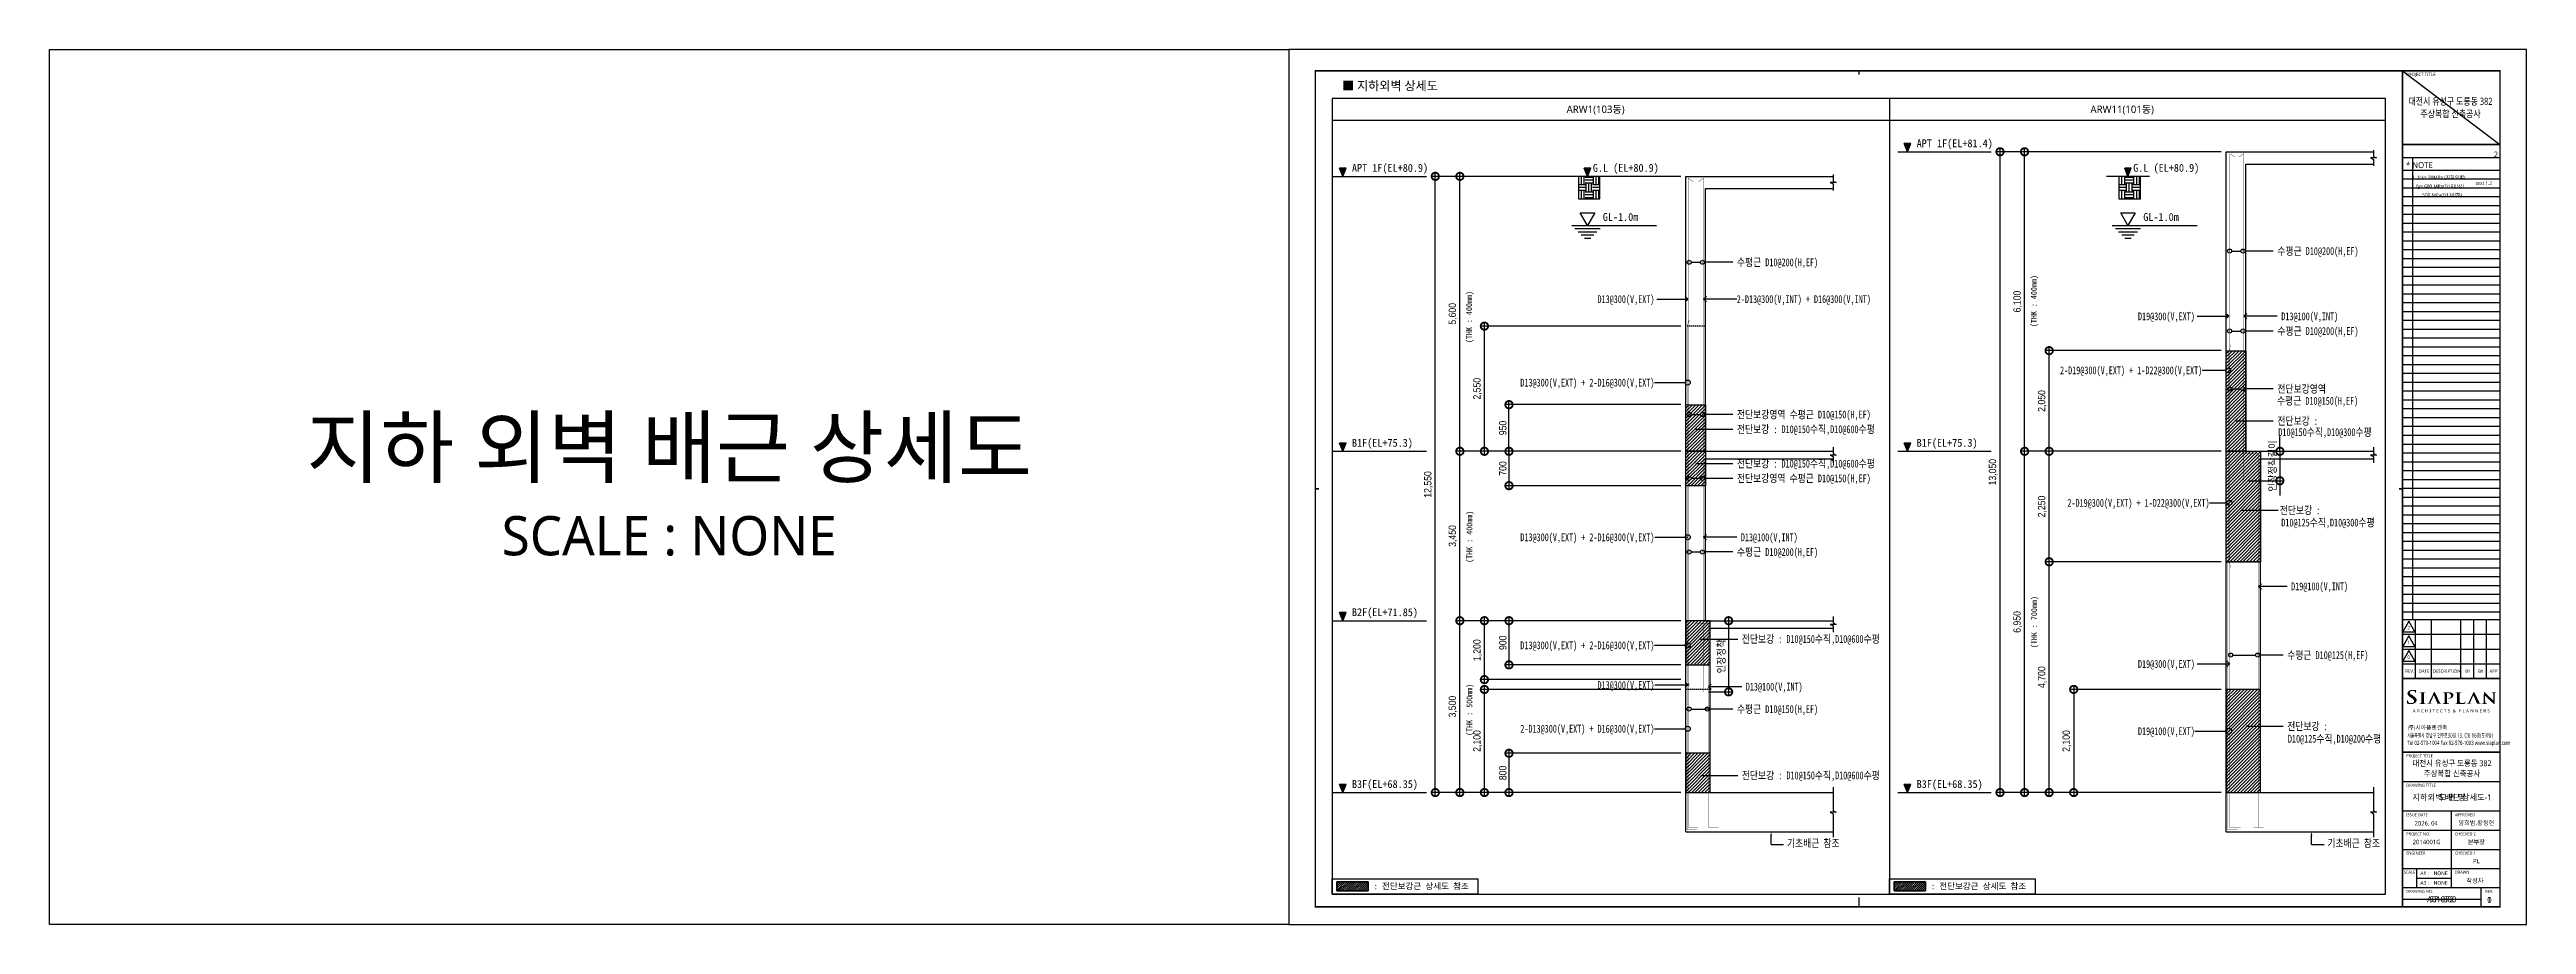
# Model space of a CAD drawing. Header units: millimetres. Extents: x 0 to 252030, y -124740 to 196020.
# Drawn here: x 0 to 50430, y -71280 to -53460 of the extents above; entities that cross this region are included whole.
import ezdxf
from ezdxf.enums import TextEntityAlignment as Align

# ---------------------------------------------------------------- set-up
doc = ezdxf.new("R2010")
doc.units = ezdxf.units.MM
doc.header["$LTSCALE"] = 30
doc.linetypes.add('H', pattern=[1.3, 0.8, -0.5])
doc.layers.get('DEFPOINTS').update_dxf_attribs({"color": 142})
for name, color, linetype in [('0-LIST.테두리선', 7, 'Continuous'), ('0-SEC1', 3, 'Continuous'), ('0-TEXT', 3, 'Continuous'), ('0-주철근', 2, 'Continuous'), ('0-지시선', 7, 'Continuous'), ('0-해치', 251, 'Continuous'), ('AA-SHEET-TEXT', 3, 'Continuous'), ('S-CON', 2, 'Continuous'), ('S-SYM', 5, 'Continuous'), ('S-철근', 3, 'Continuous'), ('TABLE-1', 3, 'Continuous'), ('TEX', 3, 'Continuous'), ('TEXT', 6, 'Continuous'), ('X-PLAN-B1F$0$A-DIM', 7, 'Continuous'), ('XR-FORM_(도룡동)$0$AA-SHEET', 9, 'Continuous'), ('XR-FORM_(도룡동)$0$Sheet', 7, 'Continuous'), ('XR-FORM_(도룡동)$0$Sheet-text', 3, 'Continuous'), ('XR-FORM_(도룡동)$0$TEXT', 3, 'Continuous')]:
    doc.layers.add(name, color=color, linetype=linetype)
doc.layers.add('DEFPOINT', color=151, linetype='Continuous', plot=False)
doc.styles.add('X-PLAN-B1F$0$Gdim', font='Dotum.ttf', dxfattribs={"width": 0.9})
doc.styles.add('XR-FORM$0$맑은고딕', font='malgun.ttf')
doc.styles.add('XR-FORM_(도룡동)$0$맑은고딕', font='malgun.ttf')
doc.styles.add('XR-FORM_(도룡동)$0$충북옥천_FORM$0$맑은고딕', font='malgun.ttf')
doc.styles.add('XR-FORM_(도룡동)$1$맑은고딕', font='malgun.ttf')
doc.styles.add('XR-FORM_(도룡동)$2$맑은고딕', font='malgun.ttf')
doc.styles.add('XR-FORM_(도룡동)$3$맑은고딕', font='malgun.ttf')
doc.styles.add('돋음체', font='DotumChe.ttf')
doc.styles.add('맑은 고딕', font='malgun.ttf')
doc.styles.add('맑은고딕', font='malgun.ttf')
doc.dimstyles.new('X-PLAN-B1F$0$Gdim200', dxfattribs={"dimscale": 200, "dimtxt": 3, "dimasz": 6, "dimexe": 1.5, "dimexo": 2, "dimgap": 1, "dimtad": 1, "dimdec": 0, "dimzin": 0, "dimdsep": 46, "dimlunit": 6, "dimtxsty": 'X-PLAN-B1F$0$Gdim', "dimblk": 'X-PLAN-B1F$0$_DotSmall', "dimcen": 1.5, "dimdle": 1.5, "dimclrd": 1, "dimclre": 1, "dimclrt": 256, "dimazin": 0, "dimtfac": 1, "dimtdec": 0, "dimtix": 1, "dimtmove": 2, "dimatfit": 3, "dimldrblk": 'X-PLAN-B1F$0$_DotSmall', "dimfxl": 1.5, "dimtolj": 1, "dimtzin": 0, "dimlwd": -1, "dimlwe": -1, "dimarcsym": 0})

msp = doc.modelspace()

# ---------------------------------------------------------------- texts
at = {"layer": '0-TEXT', "color": 2, "style": '돋음체'}
for s, p in [('APT 1F(EL+81.4)', (38014.33415, -55450.11551)), ('APT 1F(EL+80.9)', (26516.7798, -55950.11551)), ('G.L (EL+80.9)', (31420.57396, -55950.11551)), ('G.L (EL+80.9)', (42424.0447, -55950.11551)), ('B1F(EL+75.3)', (26516.7798, -61550.11551)), ('B1F(EL+75.3)', (38014.33415, -61550.11551)), ('B2F(EL+71.85)', (26516.7798, -65000.11551)), ('B3F(EL+68.35)', (26516.7798, -68500.11551)), ('B3F(EL+68.35)', (38014.33415, -68500.11551))]:
    msp.add_text(s, height=160, dxfattribs=at).set_placement(p)
at = {"layer": '0-TEXT', "style": '돋음체'}
for s, height, p in [('GL-1.0m', 160, (31624.57367, -56950.11551)), ('GL-1.0m', 160, (42628.04441, -56950.11551)), (': 전단보강근 상세도 참조', 124.153948, (26959.3063, -70561.534, 0.00034)), (': 전단보강근 상세도 참조', 124.153948, (38306.81129, -70561.534, 0.00034))]:
    msp.add_text(s, height=height, dxfattribs=at).set_placement(p)
at = {"layer": '0-TEXT', "color": 4, "style": '돋음체', "width": 0.8}
for s, p in [(' 수평근 D10@200(H,EF)', (45275.82026, -57565.2484)), (' 수평근 D10@200(H,EF)', (34272.34952, -57793.49769)), ('2-D13@300(V,INT) + D16@300(V,INT)', (34352.34952, -58543.49769)), (' D13@100(V,INT)', (45355.82026, -58893.49769)), (' 수평근 D10@200(H,EF)', (45275.82026, -59193.49769)), ('수평근 D10@150(H,EF)', (45351.90751, -60615.12447)), (' 전단보강영역', (45275.82026, -60372.22318)), (' 전단보강영역 수평근 D10@150(H,EF)', (34272.34952, -60893.49769)), (' 전단보강 :', (45275.82026, -61024.88646)), (' 전단보강 : D10@150수직,D10@600수평', (34272.34952, -61193.49769)), ('D10@150수직,D10@300수평', (45377.42855, -61252.36886)), (' 전단보강 : D10@150수직,D10@600수평', (34272.34952, -61893.49769)), (' 전단보강영역 수평근 D10@150(H,EF)', (34272.34952, -62193.49769)), (' 전단보강 :', (45324.85943, -62843.49769)), ('D10@125수직,D10@300수평', (45438.07991, -63094.06687)), (' D13@100(V,INT)', (34352.34952, -63393.49769)), (' 수평근 D10@200(H,EF)', (34272.34952, -63693.49769)), (' D19@100(V,INT)', (45555.82026, -64393.49769)), (' 전단보강 : D10@150수직,D10@600수평', (34372.34952, -65465.49769)), (' 수평근 D10@125(H,EF)', (45475.82026, -65793.49769)), (' D13@100(V,INT)', (34452.34952, -66437.49769)), (' 수평근 D10@150(H,EF)', (34272.34952, -66893.49769)), (' 전단보강 :', (45475.82026, -67243.49769)), ('D10@125수직,D10@200수평', (45573.02481, -67496.64604)), (' 전단보강 : D10@150수직,D10@600수평', (34372.34952, -68243.49769))]:
    msp.add_text(s, height=160, dxfattribs=at).set_placement(p, align=Align.MIDDLE_LEFT)
at = {"layer": '0-TEXT', "color": 4, "linetype": 'Continuous', "style": '돋음체'}
for s, p in [('(THK : 400mm)', (28962.24528, -59439.3793)), ('(THK : 400mm)', (40459.79963, -59114.3793)), ('(THK : 400mm)', (28968.49528, -63914.3793)), ('(THK : 700mm)', (40466.04963, -65652.8793)), ('(THK : 500mm)', (28968.49528, -67439.3793))]:
    msp.add_text(s, height=120, rotation=90, dxfattribs=at).set_placement(p)
at = {"layer": '0-TEXT', "color": 4, "style": '돋음체', "width": 0.8}
for s, p in [('D13@300(V,EXT)', (32674.93225, -58543.49769)), ('D19@300(V,EXT)', (43678.40299, -58893.49769)), ('2-D19@300(V,EXT) + 1-D22@300(V,EXT)', (43828.40299, -59993.49769)), ('D13@300(V,EXT) + 2-D16@300(V,EXT)', (32674.93225, -60243.49769)), ('2-D19@300(V,EXT) + 1-D22@300(V,EXT)', (43978.40299, -62693.49769)), ('D13@300(V,EXT) + 2-D16@300(V,EXT)', (32674.93225, -63393.49769)), ('D13@300(V,EXT) + 2-D16@300(V,EXT)', (32674.93225, -65593.49769)), ('D19@300(V,EXT)', (43678.40299, -65973.49769)), ('D13@300(V,EXT)', (32674.93225, -66402.49769)), ('2-D13@300(V,EXT) + D16@300(V,EXT)', (32674.93225, -67293.49769)), ('D19@100(V,EXT)', (43678.40299, -67343.49769))]:
    msp.add_text(s, height=160, dxfattribs=at).set_placement(p, align=Align.MIDDLE_RIGHT)
for p in [(35373.48755, -69703.75308), (46376.95829, -69703.75308)]:
    msp.add_text('기초배근 참조', height=160, dxfattribs=at).set_placement(p)
at = {"layer": 'AA-SHEET-TEXT'}
for s, style, p in [('지하외벽 배근 상세도-1', 'XR-FORM$0$맑은고딕', (48913.90026, -68690.0206)), ('S7-072', 'XR-FORM_(도룡동)$2$맑은고딕', (48703.50013, -70768.09032)), ('0', '맑은고딕', (49675.95675, -70778.92003))]:
    msp.add_text(s, height=120, dxfattribs=dict(at, style=style)).set_placement(p, align=Align.MIDDLE_CENTER)
for style, p in [('XR-FORM_(도룡동)$0$맑은고딕', (48825.41387, -70237.84788)), ('XR-FORM_(도룡동)$1$맑은고딕', (48825.41387, -70432.61602))]:
    msp.add_text('NONE', height=75, dxfattribs=dict(at, style=style)).set_placement(p, align=Align.MIDDLE_RIGHT)
at = {"layer": 'DEFPOINT', "color": 3, "insert": (12615.00014, -62370.00008), "char_height": 1200, "width": 25230, "attachment_point": 5, "style": '맑은 고딕'}
msp.add_mtext('지하 외벽 배근 상세도\\P{\\H0.66667x;SCALE : NONE}', dxfattribs=at)
at = {"layer": 'TEX', "style": '맑은 고딕'}
for s, p in [('ARW1(103동)', (31477.87514, -54677.0165)), ('ARW11(101동)', (42199.12514, -54677.0165))]:
    msp.add_text(s, height=150, dxfattribs=at).set_placement(p, align=Align.MIDDLE_CENTER)
for s, p in [('1. fck= 30MPa (지하외벽)', (48109.3931, -56065.08095)), ('   fy= 600 MPa(D16이상) ', (48109.3931, -56245.08095)), ('        500 MPa(D13이하)', (48109.3931, -56425.08095))]:
    msp.add_text(s, height=72, dxfattribs=at).set_placement(p, align=Align.MIDDLE_LEFT)
at = {"layer": 'TEXT', "style": '맑은 고딕'}
msp.add_text('■ 지하외벽 상세도', height=180, dxfattribs=at).set_placement((26316.07557, -54199.02203), align=Align.MIDDLE_LEFT)

# ---------------------------------------------------------------- blocks, each defined once
blk = doc.blocks.new('XR-FORM_(도룡동)$0$S')
at = {"layer": 'XR-FORM_(도룡동)$0$Sheet'}
h = blk.add_hatch(color=6, dxfattribs=at)
edge = h.paths.add_edge_path()
edge.add_spline(control_points=[(76338, 15545), (76338, 15545), (76295, 15571), (76295, 15571), (76172, 15645), (76132, 15687), (76132, 15744), (76132, 15817), (76203, 15865), (76313, 15865), (76409, 15865), (76454, 15832), (76479, 15807), (76511, 15775), (76518, 15737), (76518, 15729), (76518, 15711), (76524, 15702), (76538, 15702), (76557, 15702), (76559, 15724), (76559, 15744), (76559, 15811), (76562, 15848), (76564, 15870), (76564, 15870), (76565, 15890), (76565, 15890), (76565, 15905), (76548, 15908), (76540, 15909), (76494, 15919), (76430, 15930), (76333, 15930), (76119, 15930), (75970, 15833), (75970, 15695), (75970, 15588), (76037, 15502), (76202, 15401), (76202, 15401), (76273, 15357), (76273, 15357), (76398, 15281), (76423, 15225), (76423, 15165), (76423, 15099), (76352, 15030), (76220, 15030), (76155, 15030), (76041, 15045), (76002, 15150), (75994, 15172), (75988, 15197), (75988, 15211), (75988, 15217), (75988, 15236), (75968, 15236), (75948, 15236), (75946, 15209), (75945, 15201), (75945, 15201), (75945, 15197), (75945, 15197), (75943, 15174), (75938, 15104), (75938, 15040), (75938, 15011), (75943, 15004), (75970, 14994), (76035, 14972), (76103, 14962), (76198, 14962), (76298, 14962), (76379, 14979), (76447, 15013), (76575, 15079), (76595, 15177), (76595, 15230), (76595, 15347), (76528, 15430), (76338, 15545)], knot_values=[0, 0, 0, 0, 1, 1, 1, 2, 2, 2, 3, 3, 3, 4, 4, 4, 5, 5, 5, 6, 6, 6, 7, 7, 7, 8, 8, 8, 9, 9, 9, 10, 10, 10, 11, 11, 11, 12, 12, 12, 13, 13, 13, 14, 14, 14, 15, 15, 15, 16, 16, 16, 17, 17, 17, 18, 18, 18, 19, 19, 19, 20, 20, 20, 21, 21, 21, 22, 22, 22, 23, 23, 23, 24, 24, 24, 25, 25, 25, 26, 26, 26, 27, 27, 27, 27], degree=3, periodic=0)
h = blk.add_hatch(color=6, dxfattribs=at)
edge = h.paths.add_edge_path()
edge.add_spline(control_points=[(77180, 15007), (77180, 15007), (77166, 15007), (77166, 15007), (77156, 15007), (77148, 15007), (77134, 15009), (77098, 15014), (77093, 15029), (77089, 15056), (77084, 15098), (77084, 15641), (77086, 15677), (77089, 15714), (77100, 15725), (77131, 15729), (77143, 15731), (77153, 15732), (77163, 15732), (77163, 15732), (77180, 15732), (77180, 15732), (77188, 15732), (77195, 15739), (77195, 15747), (77195, 15755), (77188, 15761), (77180, 15761), (77180, 15761), (76814, 15761), (76814, 15761), (76806, 15761), (76800, 15755), (76800, 15747), (76800, 15739), (76806, 15732), (76814, 15732), (76814, 15732), (76832, 15732), (76832, 15732), (76847, 15732), (76860, 15730), (76871, 15728), (76897, 15723), (76909, 15710), (76912, 15677), (76912, 15677), (76912, 15677), (76912, 15677), (76914, 15650), (76915, 15103), (76908, 15057), (76904, 15025), (76895, 15014), (76873, 15011), (76858, 15008), (76843, 15007), (76827, 15007), (76826, 15007), (76814, 15007), (76814, 15007), (76806, 15007), (76800, 15000), (76800, 14992), (76800, 14984), (76806, 14977), (76814, 14977), (76814, 14977), (77180, 14977), (77180, 14977), (77188, 14977), (77195, 14984), (77195, 14992), (77195, 15000), (77188, 15007), (77180, 15007)], knot_values=[0, 0, 0, 0, 1, 1, 1, 2, 2, 2, 3, 3, 3, 4, 4, 4, 5, 5, 5, 6, 6, 6, 7, 7, 7, 8, 8, 8, 9, 9, 9, 10, 10, 10, 11, 11, 11, 12, 12, 12, 13, 13, 13, 14, 14, 14, 15, 15, 15, 16, 16, 16, 17, 17, 17, 18, 18, 18, 19, 19, 19, 20, 20, 20, 21, 21, 21, 22, 22, 22, 23, 23, 23, 24, 24, 24, 25, 25, 25, 25], degree=3, periodic=0)
h = blk.add_hatch(color=6, dxfattribs=at)
edge = h.paths.add_edge_path()
edge.add_spline(control_points=[(78289, 15008), (78289, 15008), (78256, 15008), (78256, 15008), (78252, 15008), (78248, 15009), (78243, 15010), (78220, 15014), (78192, 15028), (78158, 15085), (78158, 15085), (77848, 15727), (77836, 15749), (77824, 15773), (77816, 15784), (77802, 15784), (77787, 15784), (77771, 15771), (77757, 15741), (77757, 15741), (77450, 15097), (77450, 15097), (77424, 15042), (77401, 15015), (77350, 15010), (77342, 15009), (77328, 15008), (77317, 15008), (77317, 15008), (77304, 15008), (77304, 15008), (77298, 15008), (77292, 15002), (77292, 14994), (77292, 14987), (77298, 14980), (77304, 14980), (77304, 14980), (77609, 14980), (77609, 14980), (77615, 14980), (77621, 14987), (77621, 14994), (77621, 15002), (77615, 15008), (77609, 15008), (77609, 15008), (77576, 15008), (77576, 15008), (77539, 15008), (77534, 15021), (77534, 15033), (77534, 15044), (77540, 15068), (77552, 15094), (77552, 15094), (77762, 15561), (77762, 15561), (77762, 15561), (78005, 15016), (78004, 15016), (78005, 15014), (78005, 15012), (78004, 15010), (78003, 15008), (78001, 15008), (77998, 15008), (77998, 15008), (77984, 15008), (77984, 15008), (77978, 15008), (77972, 15002), (77972, 14994), (77972, 14987), (77978, 14980), (77984, 14980), (77984, 14980), (78289, 14980), (78289, 14980), (78295, 14980), (78301, 14987), (78301, 14994), (78301, 15002), (78295, 15008), (78289, 15008)], knot_values=[0, 0, 0, 0, 1, 1, 1, 2, 2, 2, 3, 3, 3, 4, 4, 4, 5, 5, 5, 6, 6, 6, 7, 7, 7, 8, 8, 8, 9, 9, 9, 10, 10, 10, 11, 11, 11, 12, 12, 12, 13, 13, 13, 14, 14, 14, 15, 15, 15, 16, 16, 16, 17, 17, 17, 18, 18, 18, 19, 19, 19, 20, 20, 20, 21, 21, 21, 22, 22, 22, 23, 23, 23, 24, 24, 24, 25, 25, 25, 26, 26, 26, 27, 27, 27, 28, 28, 28, 28], degree=3, periodic=0)
h = blk.add_hatch(color=250, dxfattribs=at)
edge = h.paths.add_edge_path()
edge.add_spline(control_points=[(78762, 15355), (78740, 15355), (78721, 15354), (78721, 15339), (78721, 15329), (78732, 15327), (78739, 15326), (78739, 15326), (78761, 15325), (78768, 15325), (78956, 15325), (79092, 15431), (79092, 15577), (79092, 15629), (79059, 15678), (79025, 15703), (79003, 15719), (78945, 15762), (78781, 15762), (78781, 15762), (78772, 15762), (78771, 15762), (78771, 15762), (78376, 15762), (78376, 15762), (78367, 15762), (78360, 15756), (78360, 15748), (78360, 15740), (78367, 15734), (78376, 15734), (78376, 15734), (78423, 15734), (78423, 15734), (78429, 15733), (78435, 15733), (78438, 15732), (78480, 15725), (78488, 15709), (78491, 15677), (78491, 15677), (78491, 15677), (78491, 15677), (78493, 15651), (78494, 15108), (78487, 15062), (78481, 15030), (78474, 15013), (78453, 15010), (78437, 15007), (78422, 15006), (78407, 15006), (78406, 15006), (78396, 15006), (78396, 15006), (78387, 15006), (78380, 14999), (78380, 14991), (78380, 14983), (78387, 14977), (78396, 14977), (78396, 14977), (78791, 14977), (78791, 14977), (78800, 14977), (78807, 14983), (78807, 14991), (78807, 14999), (78800, 15006), (78791, 15006), (78791, 15006), (78781, 15006), (78781, 15006), (78761, 15006), (78733, 15008), (78715, 15010), (78681, 15013), (78672, 15031), (78668, 15061), (78662, 15105), (78662, 15684), (78662, 15690), (78662, 15699), (78664, 15704), (78669, 15705), (78679, 15708), (78707, 15709), (78729, 15709), (78757, 15709), (78810, 15704), (78857, 15670), (78924, 15623), (78931, 15562), (78931, 15520), (78931, 15418), (78833, 15355), (78762, 15355)], knot_values=[0, 0, 0, 0, 1, 1, 1, 2, 2, 2, 3, 3, 3, 4, 4, 4, 5, 5, 5, 6, 6, 6, 7, 7, 7, 8, 8, 8, 9, 9, 9, 10, 10, 10, 11, 11, 11, 12, 12, 12, 13, 13, 13, 14, 14, 14, 15, 15, 15, 16, 16, 16, 17, 17, 17, 18, 18, 18, 19, 19, 19, 20, 20, 20, 21, 21, 21, 22, 22, 22, 23, 23, 23, 24, 24, 24, 25, 25, 25, 26, 26, 26, 27, 27, 27, 28, 28, 28, 29, 29, 29, 30, 30, 30, 31, 31, 31, 32, 32, 32, 32], degree=3, periodic=0)
h = blk.add_hatch(color=250, dxfattribs=at)
edge = h.paths.add_edge_path()
edge.add_spline(control_points=[(79896, 15147), (79880, 15147), (79878, 15134), (79877, 15128), (79875, 15109), (79860, 15082), (79845, 15069), (79815, 15043), (79768, 15042), (79696, 15042), (79592, 15042), (79561, 15049), (79541, 15063), (79541, 15063), (79541, 15063), (79541, 15063), (79522, 15076), (79515, 15314), (79515, 15460), (79515, 15617), (79515, 15645), (79518, 15677), (79521, 15714), (79532, 15724), (79562, 15729), (79578, 15731), (79599, 15732), (79612, 15732), (79620, 15732), (79633, 15732), (79638, 15739), (79640, 15742), (79641, 15745), (79641, 15748), (79641, 15756), (79634, 15762), (79626, 15762), (79626, 15762), (79235, 15762), (79235, 15762), (79226, 15762), (79220, 15756), (79220, 15748), (79220, 15743), (79222, 15738), (79227, 15736), (79227, 15735), (79229, 15735), (79229, 15734), (79235, 15732), (79243, 15732), (79247, 15732), (79265, 15732), (79280, 15731), (79290, 15729), (79331, 15722), (79340, 15709), (79342, 15677), (79344, 15651), (79345, 15108), (79338, 15062), (79332, 15030), (79326, 15013), (79304, 15010), (79290, 15007), (79276, 15006), (79262, 15006), (79262, 15006), (79245, 15006), (79245, 15006), (79237, 15006), (79230, 14999), (79230, 14991), (79230, 14983), (79237, 14977), (79245, 14977), (79245, 14977), (79615, 14977), (79615, 14977), (79615, 14977), (79805, 14976), (79805, 14976), (79874, 14976), (79882, 14981), (79891, 15006), (79901, 15036), (79910, 15113), (79910, 15125), (79910, 15135), (79910, 15147), (79896, 15147)], knot_values=[0, 0, 0, 0, 1, 1, 1, 2, 2, 2, 3, 3, 3, 4, 4, 4, 5, 5, 5, 6, 6, 6, 7, 7, 7, 8, 8, 8, 9, 9, 9, 10, 10, 10, 11, 11, 11, 12, 12, 12, 13, 13, 13, 14, 14, 14, 15, 15, 15, 16, 16, 16, 17, 17, 17, 18, 18, 18, 19, 19, 19, 20, 20, 20, 21, 21, 21, 22, 22, 22, 23, 23, 23, 24, 24, 24, 25, 25, 25, 26, 26, 26, 27, 27, 27, 28, 28, 28, 29, 29, 29, 30, 30, 30, 30], degree=3, periodic=0)
h = blk.add_hatch(color=250, dxfattribs=at)
edge = h.paths.add_edge_path()
edge.add_spline(control_points=[(80974, 15008), (80974, 15008), (80942, 15008), (80942, 15008), (80937, 15008), (80933, 15009), (80928, 15010), (80905, 15014), (80878, 15028), (80843, 15085), (80843, 15085), (80533, 15727), (80521, 15749), (80509, 15773), (80501, 15784), (80487, 15784), (80472, 15784), (80457, 15771), (80442, 15741), (80442, 15741), (80135, 15097), (80135, 15097), (80109, 15042), (80086, 15015), (80035, 15010), (80027, 15009), (80013, 15008), (80002, 15008), (80002, 15008), (79989, 15008), (79989, 15008), (79983, 15008), (79977, 15002), (79977, 14994), (79977, 14987), (79983, 14980), (79989, 14980), (79989, 14980), (80294, 14980), (80294, 14980), (80300, 14980), (80306, 14987), (80306, 14994), (80306, 15002), (80300, 15008), (80294, 15008), (80294, 15008), (80261, 15008), (80261, 15008), (80224, 15008), (80219, 15021), (80219, 15033), (80219, 15044), (80225, 15068), (80237, 15094), (80237, 15094), (80447, 15561), (80447, 15561), (80447, 15561), (80690, 15016), (80690, 15016), (80690, 15014), (80690, 15012), (80689, 15010), (80688, 15008), (80686, 15008), (80683, 15008), (80683, 15008), (80669, 15008), (80669, 15008), (80663, 15008), (80657, 15002), (80657, 14994), (80657, 14987), (80663, 14980), (80669, 14980), (80669, 14980), (80974, 14980), (80974, 14980), (80980, 14980), (80986, 14987), (80986, 14994), (80986, 15002), (80980, 15008), (80974, 15008)], knot_values=[0, 0, 0, 0, 1, 1, 1, 2, 2, 2, 3, 3, 3, 4, 4, 4, 5, 5, 5, 6, 6, 6, 7, 7, 7, 8, 8, 8, 9, 9, 9, 10, 10, 10, 11, 11, 11, 12, 12, 12, 13, 13, 13, 14, 14, 14, 15, 15, 15, 16, 16, 16, 17, 17, 17, 18, 18, 18, 19, 19, 19, 20, 20, 20, 21, 21, 21, 22, 22, 22, 23, 23, 23, 24, 24, 24, 25, 25, 25, 26, 26, 26, 27, 27, 27, 28, 28, 28, 28], degree=3, periodic=0)
h = blk.add_hatch(color=250, dxfattribs=at)
edge = h.paths.add_edge_path()
edge.add_spline(control_points=[(81976, 15761), (81976, 15761), (81692, 15761), (81692, 15761), (81686, 15761), (81681, 15755), (81681, 15747), (81681, 15739), (81686, 15732), (81692, 15732), (81692, 15732), (81700, 15732), (81702, 15732), (81718, 15732), (81744, 15732), (81760, 15726), (81783, 15717), (81794, 15705), (81795, 15641), (81795, 15641), (81806, 15233), (81806, 15224), (81806, 15224), (81806, 15202), (81806, 15202), (81797, 15210), (81212, 15762), (81212, 15762), (81199, 15775), (81187, 15784), (81176, 15784), (81158, 15784), (81158, 15750), (81158, 15740), (81158, 15740), (81148, 15134), (81148, 15134), (81147, 15045), (81143, 15018), (81117, 15011), (81101, 15006), (81079, 15006), (81068, 15006), (81067, 15006), (81057, 15006), (81057, 15006), (81051, 15006), (81046, 14999), (81046, 14991), (81046, 14983), (81051, 14976), (81057, 14976), (81057, 14976), (81353, 14976), (81353, 14976), (81359, 14976), (81364, 14983), (81364, 14991), (81364, 14999), (81359, 15006), (81353, 15006), (81353, 15006), (81342, 15006), (81340, 15006), (81324, 15006), (81303, 15006), (81284, 15013), (81268, 15018), (81251, 15035), (81248, 15122), (81248, 15122), (81237, 15522), (81236, 15534), (81241, 15530), (81780, 15014), (81821, 14978), (81833, 14966), (81851, 14966), (81864, 14966), (81880, 14966), (81882, 14986), (81882, 15002), (81882, 15002), (81894, 15649), (81894, 15649), (81895, 15706), (81903, 15722), (81931, 15729), (81944, 15732), (81952, 15732), (81963, 15732), (81965, 15732), (81976, 15732), (81976, 15732), (81982, 15732), (81987, 15739), (81987, 15747), (81987, 15755), (81982, 15761), (81976, 15761)], knot_values=[0, 0, 0, 0, 1, 1, 1, 2, 2, 2, 3, 3, 3, 4, 4, 4, 5, 5, 5, 6, 6, 6, 7, 7, 7, 8, 8, 8, 9, 9, 9, 10, 10, 10, 11, 11, 11, 12, 12, 12, 13, 13, 13, 14, 14, 14, 15, 15, 15, 16, 16, 16, 17, 17, 17, 18, 18, 18, 19, 19, 19, 20, 20, 20, 21, 21, 21, 22, 22, 22, 23, 23, 23, 24, 24, 24, 25, 25, 25, 26, 26, 26, 27, 27, 27, 28, 28, 28, 29, 29, 29, 30, 30, 30, 31, 31, 31, 32, 32, 32, 33, 33, 33, 33], degree=3, periodic=0)
at = {"layer": 'DEFPOINTS'}
for p, q in [((75750, 52950), (82250, 52950)), ((75640, 52073), (82226, 52073)), ((82250, 51196), (75640, 51196)), ((82250, 50596), (75640, 50596)), ((76315, 52073), (76315, 20700)), ((82250, 49996), (75640, 49996)), ((82250, 49396), (75640, 49396)), ((82250, 48796), (75640, 48796)), ((82250, 48196), (75640, 48196)), ((82250, 47596), (75640, 47596)), ((82250, 46996), (75640, 46996)), ((82250, 46396), (75640, 46396)), ((82250, 45796), (75640, 45796)), ((82250, 45196), (75640, 45196)), ((82250, 44596), (75640, 44596)), ((82250, 43996), (75640, 43996)), ((82250, 43396), (75640, 43396)), ((82250, 42796), (75640, 42796)), ((82250, 42196), (75640, 42196)), ((82250, 41596), (75640, 41596)), ((82250, 40996), (75640, 40996)), ((82250, 40396), (75640, 40396)), ((82250, 39796), (75640, 39796)), ((82250, 39196), (75640, 39196)), ((82250, 38596), (75640, 38596)), ((82250, 37996), (75640, 37996)), ((82250, 37396), (75640, 37396)), ((82250, 36796), (75640, 36796)), ((82250, 36196), (75640, 36196)), ((82250, 35596), (75640, 35596)), ((82250, 34996), (75640, 34996)), ((82250, 34396), (75640, 34396)), ((82250, 33796), (75640, 33796)), ((82250, 33196), (75640, 33196)), ((82250, 32596), (75640, 32596)), ((82250, 31996), (75640, 31996)), ((82250, 31396), (75640, 31396)), ((82250, 30796), (75640, 30796)), ((82250, 30196), (75640, 30196)), ((82250, 29596), (75640, 29596)), ((82250, 28996), (75640, 28996)), ((82250, 28396), (75640, 28396)), ((82250, 27796), (75640, 27796)), ((82250, 27196), (75640, 27196)), ((82250, 26596), (75640, 26596)), ((82250, 25996), (75640, 25996)), ((82250, 25396), (75640, 25396)), ((82250, 24796), (75640, 24796)), ((82250, 24196), (75640, 24196)), ((82250, 23596), (75640, 23596)), ((82250, 22996), (75640, 22996)), ((82250, 22396), (75640, 22396)), ((82250, 21796), (75640, 21796)), ((82250, 21196), (75640, 21196)), ((80950, 1706), (75640, 1706))]:
    blk.add_line(p, q, dxfattribs=at)
at = {"layer": 'XR-FORM_(도룡동)$0$AA-SHEET', "const_width": 99.9}
blk.add_lwpolyline([(75750, 52950), (82250, 52950)], dxfattribs=at)
at = {"layer": 'XR-FORM_(도룡동)$0$Sheet'}
for p, q in [((75590, 20700), (82204, 20700)), ((76490, 20700), (76490, 16700)), ((77590, 20700), (77590, 16700)), ((79575, 20700), (79575, 16700)), ((80450, 20700), (80450, 16700)), ((81325, 20700), (81325, 16700)), ((75640, 19700), (82254, 19700)), ((75640, 18700), (82254, 18700)), ((75640, 17700), (82254, 17700)), ((78945, 7700), (78945, 2500)), ((75640, 6400), (82250, 6400)), ((75640, 5100), (82250, 5100)), ((75640, 3800), (82250, 3800)), ((76591, 3798), (76591, 2500)), ((75640, 2500), (82250, 2500)), ((76591, 3149), (78945, 3149)), ((80950, 2500), (80950, 1200))]:
    blk.add_line(p, q, dxfattribs=at)
at = {"layer": 'XR-FORM_(도룡동)$0$Sheet', "const_width": 100}
blk.add_lwpolyline([(1850, 57950), (82250, 57950), (82250, 1200), (1850, 1200)], close=True, dxfattribs=at)
at = {"layer": 'XR-FORM_(도룡동)$0$Sheet', "linetype": 'Continuous', "const_width": 100}
for points in [[(38745, 57950), (38745, 57700)], [(2100, 29575), (1850, 29575)], [(75640, 29575), (75390, 29575)], [(38745, 1846), (38745, 1200)]]:
    blk.add_lwpolyline(points, dxfattribs=at)
at = {"layer": 'XR-FORM_(도룡동)$0$Sheet', "const_width": 100}
for points in [[(75640, 57950), (75640, 1200)], [(75640, 52950), (82250, 52950)], [(75640, 16700), (82250, 16700)], [(75640, 11700), (82250, 11700)], [(75640, 9700), (82250, 9700)], [(75640, 7700), (82250, 7700)]]:
    blk.add_lwpolyline(points, dxfattribs=at)
at = {"layer": 'XR-FORM_(도룡동)$0$Sheet'}
for points in [[(76065, 20589), (75650, 19869), (76481, 19869)], [(76065, 19589), (75650, 18869), (76481, 18869)], [(76065, 18589), (75650, 17869), (76481, 17869)]]:
    blk.add_lwpolyline(points, close=True, dxfattribs=at)
at = {"layer": 'XR-FORM_(도룡동)$0$Sheet', "color": 3, "const_width": 28}
for points in [[(76026, 13508), (76026, 13172)], [(76466, 13508), (76466, 13172)]]:
    blk.add_lwpolyline(points, dxfattribs=at)
at = {"layer": 'DEFPOINTS', "style": 'XR-FORM_(도룡동)$3$맑은고딕'}
blk.add_text('2', height=400, dxfattribs=at).set_placement((82126, 52273), align=Align.MIDDLE_RIGHT)
blk.add_text('text 1.2', height=240, dxfattribs=at).set_placement((80599, 50202))
blk.add_text('도 면 명', height=400, dxfattribs=at).set_placement((78996, 8633), align=Align.MIDDLE_CENTER)
at = {"layer": 'XR-FORM_(도룡동)$0$Sheet', "style": 'XR-FORM_(도룡동)$3$맑은고딕'}
for s, height, p in [('PROJECT TITLE', 220, (75890, 57600)), ('PROJECT TITLE', 200, (75890, 11350)), ('DRAWING TITLE', 200, (75890, 9350)), ('ISSUE DATE', 200, (75890, 7350)), ('APPROVED', 200, (79195, 7350)), ('PROJECT NO. ', 200, (75890, 6050)), ('CHECKED 2 ', 200, (79195, 6050)), ('SCALE', 200, (75730, 3450)), ('ENGINEER', 200, (75890, 4750)), ('CHECKED 1 ', 200, (79195, 4750)), ('DRAWN', 200, (79195, 3450)), ('DRAWING NO.', 200, (75890, 2150)), ('REV.', 200, (81250, 2150))]:
    blk.add_text(s, height=height, dxfattribs=at).set_placement(p)
for s, height, p in [('2', 240, (76059, 20140)), ('1', 240, (76059, 19140)), (' REV.', 220, (76090, 17200)), ('0', 240, (76059, 18140)), ('DATE', 220, (77090, 17200)), ('DESCRIPTION', 220, (78632, 17200)), ('BY', 220, (80062, 17200)), ('BY', 220, (80938, 17200)), ('APP', 220, (81812, 17200))]:
    blk.add_text(s, height=height, dxfattribs=at).set_placement(p, align=Align.MIDDLE)
at = {"layer": 'XR-FORM_(도룡동)$0$Sheet', "color": 3, "style": 'XR-FORM_(도룡동)$3$맑은고딕'}
blk.add_text('주 시아플랜건축', height=280, dxfattribs=at).set_placement((76057, 13372), align=Align.MIDDLE_LEFT)
at = {"layer": 'XR-FORM_(도룡동)$0$Sheet', "color": 3, "style": 'XR-FORM_(도룡동)$3$맑은고딕', "width": 1.2}
blk.add_text('A R C H I T E C T S  &  P L A N N E R S', height=200, dxfattribs=at).set_placement((78947, 14500), align=Align.MIDDLE_CENTER)
at = {"layer": 'XR-FORM_(도룡동)$0$Sheet', "color": 3, "style": 'XR-FORM_(도룡동)$3$맑은고딕', "width": 0.65}
for s, p in [('Tel 02-570-1004 Fax 02-570-1003 www.siaplan.com', (75966, 12333)), ('서울특별시 강남구 언주로30길 13, C동 16층(도곡동)', (75966, 12833))]:
    blk.add_text(s, height=280, dxfattribs=at).set_placement(p, align=Align.MIDDLE_LEFT)
at = {"layer": 'XR-FORM_(도룡동)$0$Sheet-text', "style": 'XR-FORM_(도룡동)$3$맑은고딕'}
blk.add_text('* NOTE', height=400, dxfattribs=at).set_placement((75881, 51550), align=Align.MIDDLE_LEFT)
at = {"layer": 'XR-FORM_(도룡동)$0$TEXT'}
for s, height, style, p in [('2026. 04', 300, 'XR-FORM_(도룡동)$3$맑은고딕', (77247, 6870)), ('A1 : ', 250, 'XR-FORM_(도룡동)$0$충북옥천_FORM$0$맑은고딕', (77179, 3474)), ('A3 : ', 250, 'XR-FORM_(도룡동)$0$충북옥천_FORM$0$맑은고딕', (77179, 2825))]:
    blk.add_text(s, height=height, dxfattribs=dict(at, style=style)).set_placement(p, align=Align.MIDDLE_CENTER)
at = {"layer": 'XR-FORM_(도룡동)$0$TEXT', "style": 'XR-FORM_(도룡동)$3$맑은고딕'}
blk.add_text('양희범,황정현', height=300, dxfattribs=at).set_placement((80649, 6901), align=Align.MIDDLE)
blk = doc.blocks.new('XR-FORM_(도룡동)', base_point=(101.33, -56114.51))
at = {"layer": 'DEFPOINTS'}
blk.add_line((377.95, 289.75), (411, 264.75), dxfattribs=at)
blk.add_lwpolyline([(0, 0), (420, 0), (420, 297), (0, 297)], close=True, dxfattribs=at)
at = {"xscale": 0.005, "yscale": 0.005, "zscale": 0.005}
blk.add_blockref('XR-FORM_(도룡동)$0$S', (-0.25, 0), dxfattribs=at)
at = {"layer": 'DEFPOINTS', "style": 'XR-FORM_(도룡동)$3$맑은고딕'}
for s, p in [('2014001G', (386.1, 28.01)), ('본부장', (402.99, 28.01)), ('PL', (402.99, 21.51))]:
    blk.add_text(s, height=1.5, dxfattribs=at).set_placement(p, align=Align.MIDDLE)
for p in [(393.26, 17.37), (393.26, 14.12)]:
    blk.add_text('NONE', height=1.25, dxfattribs=at).set_placement(p, align=Align.MIDDLE_RIGHT)
for s, height, p in [('A01-000', 2, (391.22, 8.53)), ('작성자', 1.5, (402.51, 14.85))]:
    blk.add_text(s, height=height, dxfattribs=at).set_placement(p, align=Align.MIDDLE_CENTER)
at = {"layer": 'XR-FORM_(도룡동)$0$Sheet-text', "style": 'XR-FORM_(도룡동)$3$맑은고딕', "width": 0.8}
for s, p in [('대전시 유성구 도룡동 382', (394.23, 279.42)), ('주상복합 신축공사', (394.23, 275.17))]:
    blk.add_text(s, height=2.4, dxfattribs=at).set_placement(p, align=Align.MIDDLE_CENTER)
at = {"layer": 'XR-FORM_(도룡동)$0$TEXT', "style": 'XR-FORM_(도룡동)$3$맑은고딕', "width": 0.9}
for s, p in [('대전시 유성구 도룡동 382', (394.73, 54.74)), ('주상복합 신축공사', (394.73, 51.24))]:
    blk.add_text(s, height=2, dxfattribs=at).set_placement(p, align=Align.MIDDLE_CENTER)
at = {"layer": 'XR-FORM_(도룡동)$0$TEXT', "style": 'XR-FORM_(도룡동)$3$맑은고딕'}
blk.add_text('1', height=2, dxfattribs=at).set_placement((407.43, 8.35), align=Align.MIDDLE_CENTER)
blk = doc.blocks.new('SOIL LEVEL')
at = {"layer": 'S-SYM'}
for p, q in [((1567, 1135), (-629, 1135)), ((348, 703), (0, 703)), ((348, 563), (0, 563)), ((348, 422), (0, 422)), ((20, 750), (20, 1125)), ((20, 0), (20, 375)), ((161, 750), (161, 1125)), ((161, 0), (161, 375)), ((301, 750), (301, 1125)), ((301, 0), (301, 375)), ((723, 1078), (348, 1078)), ((723, 938), (348, 938)), ((723, 797), (348, 797)), ((723, 328), (348, 328)), ((723, 188), (348, 188)), ((723, 47), (348, 47)), ((395, 1125), (395, 1135)), ((395, 375), (395, 750)), ((536, 1125), (536, 1135)), ((536, 375), (536, 750)), ((676, 1125), (676, 1135)), ((676, 375), (676, 750)), ((1098, 703), (723, 703)), ((1098, 563), (723, 563)), ((1098, 422), (723, 422)), ((770, 750), (770, 1125)), ((770, 0), (770, 375)), ((911, 750), (911, 1125)), ((911, 0), (911, 375)), ((1051, 750), (1051, 1125)), ((1051, 0), (1051, 375))]:
    blk.add_line(p, q, dxfattribs=at)
blk.add_lwpolyline([(1098, 1135), (0, 1135), (0, 0), (1098, 0)], close=True, dxfattribs=at)
blk = doc.blocks.new('WATER LEVEL')
at = {"layer": 'S-SYM'}
for p, q in [((-800, 0), (800, 0)), ((-640, -160), (640, -160)), ((-480, -320), (480, -320)), ((-320, -480), (320, -480)), ((-160, -640), (160, -640))]:
    blk.add_line(p, q, dxfattribs=at)
blk.add_lwpolyline([(0, 0), (-370, 640), (370, 640), (0, 0)], dxfattribs=at)
blk = doc.blocks.new('X-PLAN-B1F$0$_DotSmall')
at = {"color": 0, "linetype": 'ByBlock', "const_width": 0.5}
blk.add_lwpolyline([(-0.0625, 0, 1), (0.0625, 0, 1)], format="xyb", close=True, dxfattribs=at)
blk = doc.blocks.new('*D1360')
at = {"layer": 'DEFPOINTS', "color": 0, "transparency": 16777216}
for p in [(28714, -61643), (33314, -61643), (33314, -65093)]:
    blk.add_point(p, dxfattribs=at)
at = {"layer": 'X-PLAN-B1F$0$A-DIM', "color": 1, "transparency": 16777216}
for p, q in [((33214, -61643), (28639, -61643)), ((28714, -65168), (28714, -61568)), ((33214, -65093), (28639, -65093))]:
    blk.add_line(p, q, dxfattribs=at)
at = {"layer": 'X-PLAN-B1F$0$A-DIM', "color": 1, "transparency": 16777216, "xscale": 300, "yscale": 300, "zscale": 300}
for p, rotation in [((28714, -61643), 90), ((28714, -65093), 270)]:
    blk.add_blockref('X-PLAN-B1F$0$_DotSmall', p, dxfattribs=dict(at, rotation=rotation))
at = {"layer": 'X-PLAN-B1F$0$A-DIM', "transparency": 16777216, "insert": (28575, -63368), "char_height": 150, "attachment_point": 5, "rotation": 90, "style": 'X-PLAN-B1F$0$Gdim'}
blk.add_mtext('\\A1;3,450', dxfattribs=at)
blk = doc.blocks.new('*D1361')
at = {"layer": 'DEFPOINTS', "color": 0, "transparency": 16777216}
for p in [(28714, -56043), (33314, -56043), (33314, -61643)]:
    blk.add_point(p, dxfattribs=at)
at = {"layer": 'X-PLAN-B1F$0$A-DIM', "color": 1, "transparency": 16777216}
for p, q in [((28714, -61718), (28714, -55968)), ((33214, -56043), (28639, -56043)), ((33214, -61643), (28639, -61643))]:
    blk.add_line(p, q, dxfattribs=at)
at = {"layer": 'X-PLAN-B1F$0$A-DIM', "color": 1, "transparency": 16777216, "xscale": 300, "yscale": 300, "zscale": 300}
for p, rotation in [((28714, -56043), 90), ((28714, -61643), 270)]:
    blk.add_blockref('X-PLAN-B1F$0$_DotSmall', p, dxfattribs=dict(at, rotation=rotation))
at = {"layer": 'X-PLAN-B1F$0$A-DIM', "transparency": 16777216, "insert": (28575, -58843), "char_height": 150, "attachment_point": 5, "rotation": 90, "style": 'X-PLAN-B1F$0$Gdim'}
blk.add_mtext('\\A1;5,600', dxfattribs=at)
blk = doc.blocks.new('*D1362')
at = {"layer": 'DEFPOINTS', "color": 0, "transparency": 16777216}
for p in [(28714, -65093), (33314, -65093), (33314, -68593)]:
    blk.add_point(p, dxfattribs=at)
at = {"layer": 'X-PLAN-B1F$0$A-DIM', "color": 1, "transparency": 16777216}
for p, q in [((28714, -68668), (28714, -65018)), ((33214, -65093), (28639, -65093)), ((33214, -68593), (28639, -68593))]:
    blk.add_line(p, q, dxfattribs=at)
at = {"layer": 'X-PLAN-B1F$0$A-DIM', "color": 1, "transparency": 16777216, "xscale": 300, "yscale": 300, "zscale": 300}
for p, rotation in [((28714, -65093), 90), ((28714, -68593), 270)]:
    blk.add_blockref('X-PLAN-B1F$0$_DotSmall', p, dxfattribs=dict(at, rotation=rotation))
at = {"layer": 'X-PLAN-B1F$0$A-DIM', "transparency": 16777216, "insert": (28575, -66843), "char_height": 150, "attachment_point": 5, "rotation": 90, "style": 'X-PLAN-B1F$0$Gdim'}
blk.add_mtext('\\A1;3,500', dxfattribs=at)
blk = doc.blocks.new('*D1363')
at = {"layer": 'DEFPOINTS', "color": 0, "transparency": 16777216}
for p in [(29214, -66493), (33314, -66493), (33314, -68593)]:
    blk.add_point(p, dxfattribs=at)
at = {"layer": 'X-PLAN-B1F$0$A-DIM', "color": 1, "transparency": 16777216}
for p, q in [((33214, -66493), (29139, -66493)), ((29214, -68668), (29214, -66418)), ((33214, -68593), (29139, -68593))]:
    blk.add_line(p, q, dxfattribs=at)
at = {"layer": 'X-PLAN-B1F$0$A-DIM', "color": 1, "transparency": 16777216, "xscale": 300, "yscale": 300, "zscale": 300}
for p, rotation in [((29214, -66493), 90), ((29214, -68593), 270)]:
    blk.add_blockref('X-PLAN-B1F$0$_DotSmall', p, dxfattribs=dict(at, rotation=rotation))
at = {"layer": 'X-PLAN-B1F$0$A-DIM', "transparency": 16777216, "insert": (29075, -67543), "char_height": 150, "attachment_point": 5, "rotation": 90, "style": 'X-PLAN-B1F$0$Gdim'}
blk.add_mtext('\\A1;2,100', dxfattribs=at)
blk = doc.blocks.new('*D1364')
at = {"layer": 'DEFPOINTS', "color": 0, "transparency": 16777216}
for p in [(29214, -59093), (33314, -59093), (33314, -61643)]:
    blk.add_point(p, dxfattribs=at)
at = {"layer": 'X-PLAN-B1F$0$A-DIM', "color": 1, "transparency": 16777216}
for p, q in [((33214, -59093), (29139, -59093)), ((29214, -61718), (29214, -59018)), ((33214, -61643), (29139, -61643))]:
    blk.add_line(p, q, dxfattribs=at)
at = {"layer": 'X-PLAN-B1F$0$A-DIM', "color": 1, "transparency": 16777216, "xscale": 300, "yscale": 300, "zscale": 300}
for p, rotation in [((29214, -59093), 90), ((29214, -61643), 270)]:
    blk.add_blockref('X-PLAN-B1F$0$_DotSmall', p, dxfattribs=dict(at, rotation=rotation))
at = {"layer": 'X-PLAN-B1F$0$A-DIM', "transparency": 16777216, "insert": (29075, -60368), "char_height": 150, "attachment_point": 5, "rotation": 90, "style": 'X-PLAN-B1F$0$Gdim'}
blk.add_mtext('\\A1;2,550', dxfattribs=at)
blk = doc.blocks.new('*D1365')
at = {"layer": 'DEFPOINTS', "color": 0, "transparency": 16777216}
for p in [(28214, -56043), (33314, -56043), (33314, -68593)]:
    blk.add_point(p, dxfattribs=at)
at = {"layer": 'X-PLAN-B1F$0$A-DIM', "color": 1, "transparency": 16777216}
for p, q in [((28214, -68668), (28214, -55968)), ((33214, -56043), (28139, -56043)), ((33214, -68593), (28139, -68593))]:
    blk.add_line(p, q, dxfattribs=at)
at = {"layer": 'X-PLAN-B1F$0$A-DIM', "color": 1, "transparency": 16777216, "xscale": 300, "yscale": 300, "zscale": 300}
for p, rotation in [((28214, -56043), 90), ((28214, -68593), 270)]:
    blk.add_blockref('X-PLAN-B1F$0$_DotSmall', p, dxfattribs=dict(at, rotation=rotation))
at = {"layer": 'X-PLAN-B1F$0$A-DIM', "transparency": 16777216, "insert": (28075, -62318), "char_height": 150, "attachment_point": 5, "rotation": 90, "style": 'X-PLAN-B1F$0$Gdim'}
blk.add_mtext('\\A1;12,550', dxfattribs=at)
blk = doc.blocks.new('*D1366')
at = {"layer": 'DEFPOINTS', "color": 0, "transparency": 16777216}
for p in [(29714, -60693), (33314, -60693), (33314, -61643)]:
    blk.add_point(p, dxfattribs=at)
at = {"layer": 'X-PLAN-B1F$0$A-DIM', "color": 1, "transparency": 16777216}
for p, q in [((33214, -60693), (29639, -60693)), ((29714, -61718), (29714, -60618)), ((33214, -61643), (29639, -61643))]:
    blk.add_line(p, q, dxfattribs=at)
at = {"layer": 'X-PLAN-B1F$0$A-DIM', "color": 1, "transparency": 16777216, "xscale": 300, "yscale": 300, "zscale": 300}
for p, rotation in [((29714, -60693), 90), ((29714, -61643), 270)]:
    blk.add_blockref('X-PLAN-B1F$0$_DotSmall', p, dxfattribs=dict(at, rotation=rotation))
at = {"layer": 'X-PLAN-B1F$0$A-DIM', "transparency": 16777216, "insert": (29589, -61168), "char_height": 150, "attachment_point": 5, "rotation": 90, "style": 'X-PLAN-B1F$0$Gdim'}
blk.add_mtext('\\A1;950', dxfattribs=at)
blk = doc.blocks.new('*D1367')
at = {"layer": 'DEFPOINTS', "color": 0, "transparency": 16777216}
for p in [(33314, -67793), (29714, -68593), (33314, -68593)]:
    blk.add_point(p, dxfattribs=at)
at = {"layer": 'X-PLAN-B1F$0$A-DIM', "color": 1, "transparency": 16777216}
for p, q in [((33214, -67793), (29639, -67793)), ((29714, -67718), (29714, -68668)), ((33214, -68593), (29639, -68593))]:
    blk.add_line(p, q, dxfattribs=at)
at = {"layer": 'X-PLAN-B1F$0$A-DIM', "color": 1, "transparency": 16777216, "xscale": 300, "yscale": 300, "zscale": 300}
for p, rotation in [((29714, -67793), 90), ((29714, -68593), 270)]:
    blk.add_blockref('X-PLAN-B1F$0$_DotSmall', p, dxfattribs=dict(at, rotation=rotation))
at = {"layer": 'X-PLAN-B1F$0$A-DIM', "transparency": 16777216, "insert": (29589, -68193), "char_height": 150, "attachment_point": 5, "rotation": 90, "style": 'X-PLAN-B1F$0$Gdim'}
blk.add_mtext('\\A1;800', dxfattribs=at)
blk = doc.blocks.new('*D1368')
at = {"layer": 'DEFPOINTS', "color": 0, "transparency": 16777216}
for p in [(33314, -61643), (29714, -62343), (33314, -62343)]:
    blk.add_point(p, dxfattribs=at)
at = {"layer": 'X-PLAN-B1F$0$A-DIM', "color": 1, "transparency": 16777216}
for p, q in [((33214, -61643), (29639, -61643)), ((29714, -61568), (29714, -62418)), ((33214, -62343), (29639, -62343))]:
    blk.add_line(p, q, dxfattribs=at)
at = {"layer": 'X-PLAN-B1F$0$A-DIM', "color": 1, "transparency": 16777216, "xscale": 300, "yscale": 300, "zscale": 300}
for p, rotation in [((29714, -61643), 90), ((29714, -62343), 270)]:
    blk.add_blockref('X-PLAN-B1F$0$_DotSmall', p, dxfattribs=dict(at, rotation=rotation))
at = {"layer": 'X-PLAN-B1F$0$A-DIM', "transparency": 16777216, "insert": (29589, -61993), "char_height": 150, "attachment_point": 5, "rotation": 90, "style": 'X-PLAN-B1F$0$Gdim'}
blk.add_mtext('\\A1;700', dxfattribs=at)
blk = doc.blocks.new('*D1369')
at = {"layer": 'DEFPOINTS', "color": 0, "transparency": 16777216}
for p in [(33314, -65093), (29714, -65993), (33314, -65993)]:
    blk.add_point(p, dxfattribs=at)
at = {"layer": 'X-PLAN-B1F$0$A-DIM', "color": 1, "transparency": 16777216}
for p, q in [((29714, -65018), (29714, -66068)), ((33214, -65093), (29639, -65093)), ((33214, -65993), (29639, -65993))]:
    blk.add_line(p, q, dxfattribs=at)
at = {"layer": 'X-PLAN-B1F$0$A-DIM', "color": 1, "transparency": 16777216, "xscale": 300, "yscale": 300, "zscale": 300}
for p, rotation in [((29714, -65093), 90), ((29714, -65993), 270)]:
    blk.add_blockref('X-PLAN-B1F$0$_DotSmall', p, dxfattribs=dict(at, rotation=rotation))
at = {"layer": 'X-PLAN-B1F$0$A-DIM', "transparency": 16777216, "insert": (29589, -65543), "char_height": 150, "attachment_point": 5, "rotation": 90, "style": 'X-PLAN-B1F$0$Gdim'}
blk.add_mtext('\\A1;900', dxfattribs=at)
blk = doc.blocks.new('*D1370')
at = {"layer": 'DEFPOINTS', "color": 0, "transparency": 16777216}
for p in [(29214, -65093), (33314, -65093), (33314, -66293)]:
    blk.add_point(p, dxfattribs=at)
at = {"layer": 'X-PLAN-B1F$0$A-DIM', "color": 1, "transparency": 16777216}
for p, q in [((29214, -66368), (29214, -65018)), ((33214, -65093), (29139, -65093)), ((33214, -66293), (29139, -66293))]:
    blk.add_line(p, q, dxfattribs=at)
at = {"layer": 'X-PLAN-B1F$0$A-DIM', "color": 1, "transparency": 16777216, "xscale": 300, "yscale": 300, "zscale": 300}
for p, rotation in [((29214, -65093), 90), ((29214, -66293), 270)]:
    blk.add_blockref('X-PLAN-B1F$0$_DotSmall', p, dxfattribs=dict(at, rotation=rotation))
at = {"layer": 'X-PLAN-B1F$0$A-DIM', "transparency": 16777216, "insert": (29075, -65693), "char_height": 150, "attachment_point": 5, "rotation": 90, "style": 'X-PLAN-B1F$0$Gdim'}
blk.add_mtext('\\A1;1,200', dxfattribs=at)
blk = doc.blocks.new('*D1371')
at = {"layer": 'DEFPOINTS', "color": 0, "transparency": 16777216}
for p in [(33674, -65093), (33674, -66543), (34186, -66543)]:
    blk.add_point(p, dxfattribs=at)
at = {"layer": 'X-PLAN-B1F$0$A-DIM', "color": 1, "transparency": 16777216}
for p, q in [((34186, -65018), (34186, -66618)), ((33774, -65093), (34261, -65093)), ((33774, -66543), (34261, -66543))]:
    blk.add_line(p, q, dxfattribs=at)
at = {"layer": 'X-PLAN-B1F$0$A-DIM', "color": 1, "transparency": 16777216, "xscale": 300, "yscale": 300, "zscale": 300}
for p, rotation in [((34186, -65093), 90), ((34186, -66543), 270)]:
    blk.add_blockref('X-PLAN-B1F$0$_DotSmall', p, dxfattribs=dict(at, rotation=rotation))
at = {"layer": 'X-PLAN-B1F$0$A-DIM', "transparency": 16777216, "insert": (34043, -65818), "char_height": 150, "attachment_point": 5, "rotation": 90, "style": 'X-PLAN-B1F$0$Gdim'}
blk.add_mtext('\\A1;인장정착', dxfattribs=at)
blk = doc.blocks.new('*D1372')
at = {"layer": 'DEFPOINTS', "color": 0, "transparency": 16777216}
for p in [(40212, -61643), (44317, -61643), (44317, -68593)]:
    blk.add_point(p, dxfattribs=at)
at = {"layer": 'X-PLAN-B1F$0$A-DIM', "color": 1, "transparency": 16777216}
for p, q in [((44217, -61643), (40137, -61643)), ((40212, -68668), (40212, -61568)), ((44217, -68593), (40137, -68593))]:
    blk.add_line(p, q, dxfattribs=at)
at = {"layer": 'X-PLAN-B1F$0$A-DIM', "color": 1, "transparency": 16777216, "xscale": 300, "yscale": 300, "zscale": 300}
for p, rotation in [((40212, -61643), 90), ((40212, -68593), 270)]:
    blk.add_blockref('X-PLAN-B1F$0$_DotSmall', p, dxfattribs=dict(at, rotation=rotation))
at = {"layer": 'X-PLAN-B1F$0$A-DIM', "transparency": 16777216, "insert": (40072, -65118), "char_height": 150, "attachment_point": 5, "rotation": 90, "style": 'X-PLAN-B1F$0$Gdim'}
blk.add_mtext('\\A1;6,950', dxfattribs=at)
blk = doc.blocks.new('*D1373')
at = {"layer": 'DEFPOINTS', "color": 0, "transparency": 16777216}
for p in [(40712, -63893), (44317, -63893), (44317, -68593)]:
    blk.add_point(p, dxfattribs=at)
at = {"layer": 'X-PLAN-B1F$0$A-DIM', "color": 1, "transparency": 16777216}
for p, q in [((44217, -63893), (40637, -63893)), ((40712, -68668), (40712, -63818)), ((44217, -68593), (40637, -68593))]:
    blk.add_line(p, q, dxfattribs=at)
at = {"layer": 'X-PLAN-B1F$0$A-DIM', "color": 1, "transparency": 16777216, "xscale": 300, "yscale": 300, "zscale": 300}
for p, rotation in [((40712, -63893), 90), ((40712, -68593), 270)]:
    blk.add_blockref('X-PLAN-B1F$0$_DotSmall', p, dxfattribs=dict(at, rotation=rotation))
at = {"layer": 'X-PLAN-B1F$0$A-DIM', "transparency": 16777216, "insert": (40572, -66243), "char_height": 150, "attachment_point": 5, "rotation": 90, "style": 'X-PLAN-B1F$0$Gdim'}
blk.add_mtext('\\A1;4,700', dxfattribs=at)
blk = doc.blocks.new('*D1374')
at = {"layer": 'DEFPOINTS', "color": 0, "transparency": 16777216}
for p in [(40712, -59593), (44317, -59593), (44317, -61643)]:
    blk.add_point(p, dxfattribs=at)
at = {"layer": 'X-PLAN-B1F$0$A-DIM', "color": 1, "transparency": 16777216}
for p, q in [((44217, -59593), (40637, -59593)), ((40712, -61718), (40712, -59518)), ((44217, -61643), (40637, -61643))]:
    blk.add_line(p, q, dxfattribs=at)
at = {"layer": 'X-PLAN-B1F$0$A-DIM', "color": 1, "transparency": 16777216, "xscale": 300, "yscale": 300, "zscale": 300}
for p, rotation in [((40712, -59593), 90), ((40712, -61643), 270)]:
    blk.add_blockref('X-PLAN-B1F$0$_DotSmall', p, dxfattribs=dict(at, rotation=rotation))
at = {"layer": 'X-PLAN-B1F$0$A-DIM', "transparency": 16777216, "insert": (40572, -60618), "char_height": 150, "attachment_point": 5, "rotation": 90, "style": 'X-PLAN-B1F$0$Gdim'}
blk.add_mtext('\\A1;2,050', dxfattribs=at)
blk = doc.blocks.new('*D1375')
at = {"layer": 'DEFPOINTS', "color": 0, "transparency": 16777216}
for p in [(40712, -61643), (44317, -61643), (44317, -63893)]:
    blk.add_point(p, dxfattribs=at)
at = {"layer": 'X-PLAN-B1F$0$A-DIM', "color": 1, "transparency": 16777216}
for p, q in [((44217, -61643), (40637, -61643)), ((40712, -63968), (40712, -61568)), ((44217, -63893), (40637, -63893))]:
    blk.add_line(p, q, dxfattribs=at)
at = {"layer": 'X-PLAN-B1F$0$A-DIM', "color": 1, "transparency": 16777216, "xscale": 300, "yscale": 300, "zscale": 300}
for p, rotation in [((40712, -61643), 90), ((40712, -63893), 270)]:
    blk.add_blockref('X-PLAN-B1F$0$_DotSmall', p, dxfattribs=dict(at, rotation=rotation))
at = {"layer": 'X-PLAN-B1F$0$A-DIM', "transparency": 16777216, "insert": (40572, -62768), "char_height": 150, "attachment_point": 5, "rotation": 90, "style": 'X-PLAN-B1F$0$Gdim'}
blk.add_mtext('\\A1;2,250', dxfattribs=at)
blk = doc.blocks.new('*D1376')
at = {"layer": 'DEFPOINTS', "color": 0, "transparency": 16777216}
for p in [(40212, -55543), (44317, -55543), (44317, -61643)]:
    blk.add_point(p, dxfattribs=at)
at = {"layer": 'X-PLAN-B1F$0$A-DIM', "color": 1, "transparency": 16777216}
for p, q in [((40212, -61718), (40212, -55468)), ((44217, -55543), (40137, -55543)), ((44217, -61643), (40137, -61643))]:
    blk.add_line(p, q, dxfattribs=at)
at = {"layer": 'X-PLAN-B1F$0$A-DIM', "color": 1, "transparency": 16777216, "xscale": 300, "yscale": 300, "zscale": 300}
for p, rotation in [((40212, -55543), 90), ((40212, -61643), 270)]:
    blk.add_blockref('X-PLAN-B1F$0$_DotSmall', p, dxfattribs=dict(at, rotation=rotation))
at = {"layer": 'X-PLAN-B1F$0$A-DIM', "transparency": 16777216, "insert": (40072, -58593), "char_height": 150, "attachment_point": 5, "rotation": 90, "style": 'X-PLAN-B1F$0$Gdim'}
blk.add_mtext('\\A1;6,100', dxfattribs=at)
blk = doc.blocks.new('*D1377')
at = {"layer": 'DEFPOINTS', "color": 0, "transparency": 16777216}
for p in [(39712, -55543), (44317, -55543), (44317, -68593)]:
    blk.add_point(p, dxfattribs=at)
at = {"layer": 'X-PLAN-B1F$0$A-DIM', "color": 1, "transparency": 16777216}
for p, q in [((39712, -68668), (39712, -55468)), ((44217, -55543), (39637, -55543)), ((44217, -68593), (39637, -68593))]:
    blk.add_line(p, q, dxfattribs=at)
at = {"layer": 'X-PLAN-B1F$0$A-DIM', "color": 1, "transparency": 16777216, "xscale": 300, "yscale": 300, "zscale": 300}
for p, rotation in [((39712, -55543), 90), ((39712, -68593), 270)]:
    blk.add_blockref('X-PLAN-B1F$0$_DotSmall', p, dxfattribs=dict(at, rotation=rotation))
at = {"layer": 'X-PLAN-B1F$0$A-DIM', "transparency": 16777216, "insert": (39572, -62068), "char_height": 150, "attachment_point": 5, "rotation": 90, "style": 'X-PLAN-B1F$0$Gdim'}
blk.add_mtext('\\A1;13,050', dxfattribs=at)
blk = doc.blocks.new('*D1378')
at = {"layer": 'DEFPOINTS', "color": 0, "transparency": 16777216}
for p in [(44317, -66493), (41212, -68593), (44317, -68593)]:
    blk.add_point(p, dxfattribs=at)
at = {"layer": 'X-PLAN-B1F$0$A-DIM', "color": 1, "transparency": 16777216}
for p, q in [((44217, -66493), (41137, -66493)), ((41212, -66418), (41212, -68668)), ((44217, -68593), (41137, -68593))]:
    blk.add_line(p, q, dxfattribs=at)
at = {"layer": 'X-PLAN-B1F$0$A-DIM', "color": 1, "transparency": 16777216, "xscale": 300, "yscale": 300, "zscale": 300}
for p, rotation in [((41212, -66493), 90), ((41212, -68593), 270)]:
    blk.add_blockref('X-PLAN-B1F$0$_DotSmall', p, dxfattribs=dict(at, rotation=rotation))
at = {"layer": 'X-PLAN-B1F$0$A-DIM', "transparency": 16777216, "insert": (41072, -67543), "char_height": 150, "attachment_point": 5, "rotation": 90, "style": 'X-PLAN-B1F$0$Gdim'}
blk.add_mtext('\\A1;2,100', dxfattribs=at)
blk = doc.blocks.new('*D1379')
at = {"layer": 'DEFPOINTS', "color": 0, "transparency": 16777216}
for p in [(44677, -61643), (44677, -62243), (45410, -62243)]:
    blk.add_point(p, dxfattribs=at)
at = {"layer": 'X-PLAN-B1F$0$A-DIM', "color": 1, "transparency": 16777216}
for p, q in [((45410, -61643), (45410, -61343)), ((44777, -61643), (45485, -61643)), ((45410, -61643), (45410, -62243)), ((44777, -62243), (45485, -62243)), ((45410, -62243), (45410, -62543))]:
    blk.add_line(p, q, dxfattribs=at)
at = {"layer": 'X-PLAN-B1F$0$A-DIM', "color": 1, "transparency": 16777216, "xscale": 300, "yscale": 300, "zscale": 300}
for p, rotation in [((45410, -61643), 270), ((45410, -62243), 90)]:
    blk.add_blockref('X-PLAN-B1F$0$_DotSmall', p, dxfattribs=dict(at, rotation=rotation))
at = {"layer": 'X-PLAN-B1F$0$A-DIM', "transparency": 16777216, "insert": (45267, -61943), "char_height": 150, "attachment_point": 5, "rotation": 90, "style": 'X-PLAN-B1F$0$Gdim'}
blk.add_mtext('\\A1;인장정착길이', dxfattribs=at)

# ---------------------------------------------------------------- dimensions: what is measured, and where the dimension line sits
at = {"layer": 'X-PLAN-B1F$0$A-DIM'}
for base, p1, p2, angle, picture, middle in [((39712.02869, -55543.49769), (44317.11162, -68593.49769), (44317.11162, -55543.49769), 90, '*D1377', (39572.47645, -62068.49769)), ((40212.02869, -55543.49769), (44317.11162, -61643.49769), (44317.11162, -55543.49769), 90, '*D1376', (40072.47645, -58593.49769)), ((28214.47434, -56043.49769), (33313.64088, -68593.49769), (33313.64088, -56043.49769), 90, '*D1365', (28074.9221, -62318.49769)), ((28714.47434, -56043.49769), (33313.64088, -61643.49769), (33313.64088, -56043.49769), 90, '*D1361', (28574.9221, -58843.49769)), ((29214.47434, -59093.49769), (33313.64088, -61643.49769), (33313.64088, -59093.49769), 90, '*D1364', (29074.9221, -60368.49769)), ((40712.02869, -59593.49769), (44317.11162, -61643.49769), (44317.11162, -59593.49769), 90, '*D1374', (40572.47645, -60618.49769)), ((29714.47434, -60693.49769), (33313.64088, -61643.49769), (33313.64088, -60693.49769), 90, '*D1366', (29589.37258, -61168.49769)), ((28714.47434, -61643.49769), (33313.64088, -65093.49769), (33313.64088, -61643.49769), 90, '*D1360', (28574.9221, -63368.49769)), ((29714.47434, -62343.49769), (33313.64088, -61643.49769), (33313.64088, -62343.49769), 270, '*D1368', (29589.37258, -61993.49769)), ((40212.02869, -61643.49769), (44317.11162, -68593.49769), (44317.11162, -61643.49769), 90, '*D1372', (40072.47645, -65118.49769)), ((40712.02869, -61643.49769), (44317.11162, -63893.49769), (44317.11162, -61643.49769), 90, '*D1375', (40572.47645, -62768.49769)), ((40712.02869, -63893.49769), (44317.11162, -68593.49769), (44317.11162, -63893.49769), 90, '*D1373', (40572.47645, -66243.49769)), ((28714.47434, -65093.49769), (33313.64088, -68593.49769), (33313.64088, -65093.49769), 90, '*D1362', (28574.9221, -66843.49769)), ((29214.47434, -65093.49769), (33313.64088, -66293.49769), (33313.64088, -65093.49769), 90, '*D1370', (29074.9221, -65693.49769)), ((29714.47434, -65993.49769), (33313.64088, -65093.49769), (33313.64088, -65993.49769), 270, '*D1369', (29589.37258, -65543.49769)), ((29214.47434, -66493.49769), (33313.64088, -68593.49769), (33313.64088, -66493.49769), 90, '*D1363', (29074.9221, -67543.49769)), ((41212.02869, -68593.49769), (44317.11162, -66493.49769), (44317.11162, -68593.49769), 270, '*D1378', (41072.47645, -67543.49769)), ((29714.47434, -68593.49769), (33313.64088, -67793.49769), (33313.64088, -68593.49769), 270, '*D1367', (29589.37258, -68193.49769))]:
    dim = msp.add_linear_dim(base=base, p1=p1, p2=p2, angle=angle, dimstyle='X-PLAN-B1F$0$Gdim200', override={"dimscale": 50, "dimblk": 'X-PLAN-B1F$0$_DotSmall'}, dxfattribs=at)
    dim.commit()
    dim.dimension.update_dxf_attribs({"geometry": picture, "text_midpoint": middle})
for base, p1, p2, text, picture, middle in [((45409.95183, -62243.49769), (44677.11162, -61643.49769), (44677.11162, -62243.49769), '인장정착길이', '*D1379', (45266.73609, -61943.49769)), ((34186.14088, -66543.49769), (33673.64088, -65093.49769), (33673.64088, -66543.49769), '인장정착', '*D1371', (34043.3322, -65818.49769))]:
    dim = msp.add_linear_dim(base=base, p1=p1, p2=p2, angle=270, text=text, dimstyle='X-PLAN-B1F$0$Gdim200', override={"dimscale": 50, "dimtxsty": 'X-PLAN-B1F$0$Gdim', "dimblk": 'X-PLAN-B1F$0$_DotSmall'}, dxfattribs=at)
    dim.commit()
    dim.dimension.update_dxf_attribs({"geometry": picture, "text_midpoint": middle})

# ---------------------------------------------------------------- hatches: boundary and pattern name
at = {"layer": '0-지시선'}
for points in [[(37829.06137, -55543.49769), (37763.38318, -55377.03892), (37894.73957, -55377.03892)], [(26331.50702, -56043.49769), (26265.82883, -55877.03892), (26397.18522, -55877.03892)], [(31313.64088, -56043.49769), (31247.96269, -55877.03892), (31379.31908, -55877.03892)], [(42317.11162, -56043.49769), (42251.43343, -55877.03892), (42382.78981, -55877.03892)], [(26331.50702, -61643.49769), (26265.82883, -61477.03892), (26397.18522, -61477.03892)], [(37829.06137, -61643.49769), (37763.38318, -61477.03892), (37894.73957, -61477.03892)], [(26331.50702, -65093.49769), (26265.82883, -64927.03892), (26397.18522, -64927.03892)], [(26331.50702, -68593.49769), (26265.82883, -68427.03892), (26397.18522, -68427.03892)], [(37829.06137, -68593.49769), (37763.38318, -68427.03892), (37894.73957, -68427.03892)]]:
    msp.add_hatch(color=256, dxfattribs=at).paths.add_polyline_path(points)
at = {"layer": '0-해치', "linetype": 'Continuous', "lineweight": -2}
h = msp.add_hatch(dxfattribs=at)
h.set_pattern_fill('ANSI31', color=5, scale=15)
h.set_pattern_definition([(45, (-139740.787, 84964.77), (-33.67596, 33.67596), [])])
h.paths.add_polyline_path([(44317.11162, -66493.49769), (44317.11162, -68593.49769), (45017.11162, -68593.49769), (45017.11162, -66493.49769)])
h.paths.add_polyline_path([(44317.11162, -63893.49769), (45017.11162, -63893.49769), (45017.11162, -61643.49769), (44717.11162, -61643.49769), (44317.11162, -61643.49769)])
h.paths.add_polyline_path([(44317.11162, -61643.49769), (44317.11162, -59593.49769), (44717.11162, -59593.49769), (44717.11162, -61643.49769)])
h = msp.add_hatch(dxfattribs=at)
h.set_pattern_fill('ANSI31', color=5, scale=15)
h.set_pattern_definition([(45, (-137644.26, 84964.77), (-33.67596, 33.67596), [])])
h.paths.add_polyline_path([(33313.64088, -65093.49769), (33313.64088, -65993.49769), (33813.64088, -65993.49769), (33813.64088, -65093.49769)])
h.paths.add_polyline_path([(33313.64088, -67793.49769), (33313.64088, -68593.49769), (33813.64088, -68593.49769), (33813.64088, -67793.49769)])
h.paths.add_polyline_path([(33313.64088, -61643.49769), (33313.64088, -60693.49769), (33713.64088, -60693.49769), (33713.64088, -61643.49769)])
h.paths.add_polyline_path([(33313.64088, -62343.49769), (33313.64088, -61643.49769), (33713.64088, -61643.49769), (33713.64088, -62343.49769)])
at = {"layer": '0-해치'}
h = msp.add_hatch(dxfattribs=at)
h.set_pattern_fill('ANSI31', color=256, scale=9.311546)
h.set_pattern_definition([(45, (-2399.404, -50567.454), (-20.905017, 20.905017), [])])
h.paths.add_polyline_path([(26208.06036, -70598.07391), (26848.95983, -70598.07391), (26848.95983, -70411.65541), (26208.06036, -70411.65541)])
h = msp.add_hatch(dxfattribs=at)
h.set_pattern_fill('ANSI31', color=256, scale=9.311546)
h.set_pattern_definition([(45, (8948.1, -50567.454), (-20.905017, 20.905017), [])])
h.paths.add_polyline_path([(37555.56534, -70598.07391), (38196.46482, -70598.07391), (38196.46482, -70411.65541), (37555.56534, -70411.65541)])

# ---------------------------------------------------------------- linework, layer by layer
at = {"layer": '0-LIST.테두리선', "ltscale": 3}
for points in [[(26117.25014, -70349.22075), (29080.2978, -70349.22075), (29080.2978, -70660.50857), (26117.25014, -70660.50857)], [(37464.75513, -70349.22075), (40427.80279, -70349.22075), (40427.80279, -70660.50857), (37464.75513, -70660.50857)]]:
    msp.add_lwpolyline(points, close=True, dxfattribs=at)
at = {"layer": '0-주철근', "const_width": 7}
for points in [[(44492.09385, -55651.64089), (44401.68276, -55584.67618, 0.6159634636), (44392.11162, -55589.49769), (44392.11162, -69304.50804), (44612.11162, -69304.50804)], [(44677.11162, -62243.49769), (44677.11162, -55589.49769, 0.6159634636), (44667.54048, -55584.67618), (44577.12939, -55651.64089)], [(33363.64088, -69304.50804), (33363.64088, -56089.49769, -0.6159634636), (33373.21203, -56084.67618), (33463.62312, -56151.64089)], [(33673.64088, -66543.49769), (33673.64088, -56089.49769, 0.6159634636), (33664.06974, -56084.67618), (33573.65865, -56151.64089)]]:
    msp.add_lwpolyline(points, format="xyb", dxfattribs=at)
for points in [[(33373.53204, -57793.01738, 1), (33391.53204, -57793.01738, 1)], [(33663.74973, -57793.01738, -1), (33645.74973, -57793.01738, -1)], [(44377.00277, -57564.7681, 1), (44395.00277, -57564.7681, 1)], [(44667.22047, -57564.7681, -1), (44649.22047, -57564.7681, -1)], [(44377.00277, -59193.01738, 1), (44395.00277, -59193.01738, 1)], [(44667.22047, -59193.01738, -1), (44649.22047, -59193.01738, -1)], [(44377.00277, -60372.70349, -1), (44395.00277, -60372.70349, -1)], [(44667.22047, -60372.70349, 1), (44649.22047, -60372.70349, 1)], [(33373.53204, -60893.978, -1), (33391.53204, -60893.978, -1)], [(33663.74973, -60893.978, 1), (33645.74973, -60893.978, 1)], [(33373.53204, -62193.01738, 1), (33391.53204, -62193.01738, 1)], [(33663.74973, -62193.01738, -1), (33645.74973, -62193.01738, -1)], [(33373.53204, -63693.01738, 1), (33391.53204, -63693.01738, 1)], [(33663.74973, -63693.01738, -1), (33645.74973, -63693.01738, -1)], [(44397.00277, -65793.01738, 1), (44415.00277, -65793.01738, 1)], [(44967.22047, -65793.01738, -1), (44949.22047, -65793.01738, -1)], [(33373.53204, -66893.01738, 1), (33391.53204, -66893.01738, 1)], [(33763.74973, -66893.01738, -1), (33745.74973, -66893.01738, -1)]]:
    msp.add_lwpolyline(points, format="xyb", close=True, dxfattribs=at)
for points in [[(33383.66972, -58971.99597), (33343.64088, -59093.49769), (33343.64088, -66293.49769), (33383.66972, -66414.99941)], [(44412.14046, -59471.99597), (44372.11162, -59593.49769), (44372.11162, -63893.49769), (44412.14046, -64014.99941)], [(44977.11162, -61693.49769), (44611.10198, -61693.49769)], [(44977.11162, -69304.50804), (44977.11162, -61693.49769)], [(44399.69204, -63739.39273), (44347.11162, -63898.99295), (44347.11162, -69354.50804)], [(33773.64088, -65143.49769), (33507.63124, -65143.49769)], [(33773.64088, -69304.50804), (33773.64088, -65143.49769)], [(33383.66972, -66371.99597), (33343.64088, -66493.49769), (33343.64088, -69354.50804)], [(33343.64088, -69354.50804), (33543.64088, -69354.50804)], [(33363.64088, -69304.50804), (33563.64088, -69304.50804)], [(33773.64088, -69304.50804), (33973.64088, -69304.50804)], [(44347.11162, -69354.50804), (44547.11162, -69354.50804)], [(44877.11162, -69304.50804), (45077.11162, -69304.50804)]]:
    msp.add_lwpolyline(points, dxfattribs=at)
at = {"layer": '0-지시선'}
for p, q in [((37894.73957, -55377.03892), (37763.38318, -55377.03892)), ((37829.06137, -55543.49769), (37763.38318, -55377.03892)), ((37829.06137, -55543.49769), (37894.73957, -55377.03892)), ((26397.18522, -55877.03892), (26265.82883, -55877.03892)), ((26331.50702, -56043.49769), (26265.82883, -55877.03892)), ((26331.50702, -56043.49769), (26397.18522, -55877.03892)), ((31379.31908, -55877.03892), (31247.96269, -55877.03892)), ((31313.64088, -56043.49769), (31247.96269, -55877.03892)), ((31313.64088, -56043.49769), (31379.31908, -55877.03892)), ((37629.06137, -55543.49769), (39529.06137, -55543.49769)), ((42382.78981, -55877.03892), (42251.43343, -55877.03892)), ((42317.11162, -56043.49769), (42251.43343, -55877.03892)), ((42317.11162, -56043.49769), (42382.78981, -55877.03892)), ((26131.50702, -56043.49769), (28031.50702, -56043.49769)), ((33424.30685, -57793.01738), (33612.97492, -57793.01738)), ((34272.34952, -57793.49769), (33696.52178, -57793.49769)), ((44427.77759, -57564.7681), (44616.44565, -57564.7681)), ((45275.82026, -57565.2484), (44699.99252, -57565.2484)), ((32721.59892, -58543.49769), (33363.64088, -58543.49769)), ((34352.34952, -58543.49769), (33673.64088, -58543.49769)), ((43725.06965, -58893.49769), (44367.11162, -58893.49769)), ((45355.82026, -58893.49769), (44677.11162, -58893.49769)), ((44427.77759, -59193.01738), (44616.44565, -59193.01738)), ((45275.82026, -59193.49769), (44699.99252, -59193.49769)), ((43828.40299, -59993.49769), (44307.11162, -59993.49769)), ((32674.93225, -60243.49769), (33303.64088, -60243.49769)), ((44427.77759, -60372.70349), (44616.44565, -60372.70349)), ((45275.82026, -60372.22318), (44699.99252, -60372.22318)), ((33424.30685, -60893.978), (33612.97492, -60893.978)), ((34272.34952, -60893.49769), (33696.52178, -60893.49769)), ((26397.18522, -61477.03892), (26265.82883, -61477.03892)), ((26331.50702, -61643.49769), (26265.82883, -61477.03892)), ((26331.50702, -61643.49769), (26397.18522, -61477.03892)), ((33518.64088, -61193.978), (34272.34952, -61193.978)), ((37894.73957, -61477.03892), (37763.38318, -61477.03892)), ((37829.06137, -61643.49769), (37763.38318, -61477.03892)), ((37829.06137, -61643.49769), (37894.73957, -61477.03892)), ((44522.11162, -61025.36677), (45275.82026, -61025.36677)), ((26131.50702, -61643.49769), (28031.50702, -61643.49769)), ((33518.64088, -61893.01738), (34272.34952, -61893.01738)), ((37629.06137, -61643.49769), (39529.06137, -61643.49769)), ((33424.30685, -62193.01738), (33612.97492, -62193.01738)), ((34272.34952, -62193.49769), (33696.52178, -62193.49769)), ((43978.40299, -62693.49769), (44332.11162, -62693.49769)), ((44622.11162, -62843.978), (45375.82026, -62843.978)), ((32684.93225, -63393.49769), (33363.64088, -63393.49769)), ((34352.34952, -63393.49769), (33673.64088, -63393.49769)), ((33424.30685, -63693.01738), (33612.97492, -63693.01738)), ((34272.34952, -63693.49769), (33696.52178, -63693.49769)), ((45555.82026, -64393.49769), (44977.11162, -64393.49769)), ((26397.18522, -64927.03892), (26265.82883, -64927.03892)), ((26331.50702, -65093.49769), (26265.82883, -64927.03892)), ((26331.50702, -65093.49769), (26397.18522, -64927.03892)), ((26131.50702, -65093.49769), (28031.50702, -65093.49769)), ((33618.64088, -65465.978), (34372.34952, -65465.978)), ((32674.93225, -65593.49769), (33303.64088, -65593.49769)), ((43725.06965, -65973.49769), (44387.11162, -65973.49769)), ((44447.77759, -65793.01738), (44916.44565, -65793.01738)), ((45475.82026, -65793.49769), (44999.99252, -65793.49769)), ((32684.93225, -66402.49769), (33363.64088, -66402.49769)), ((34452.34952, -66437.49769), (33773.64088, -66437.49769)), ((33424.30685, -66893.01738), (33712.97492, -66893.01738)), ((34272.34952, -66893.49769), (33696.52178, -66893.49769)), ((32674.93225, -67293.49769), (33303.64088, -67293.49769)), ((43678.40299, -67343.49769), (44307.11162, -67343.49769)), ((44722.11162, -67243.978), (45475.82026, -67243.978)), ((26397.18522, -68427.03892), (26265.82883, -68427.03892)), ((26331.50702, -68593.49769), (26265.82883, -68427.03892)), ((26331.50702, -68593.49769), (26397.18522, -68427.03892)), ((33618.64088, -68243.978), (34372.34952, -68243.978)), ((37894.73957, -68427.03892), (37763.38318, -68427.03892)), ((37829.06137, -68593.49769), (37763.38318, -68427.03892)), ((37829.06137, -68593.49769), (37894.73957, -68427.03892)), ((26131.50702, -68593.49769), (28031.50702, -68593.49769)), ((37629.06137, -68593.49769), (39529.06137, -68593.49769)), ((35050.47553, -69652.00487), (35050.47553, -69473.40394)), ((46053.94627, -69652.00487), (46053.94627, -69473.40394)), ((35050.47553, -69652.00487), (35304.85487, -69652.00487)), ((46053.94627, -69652.00487), (46308.32561, -69652.00487))]:
    msp.add_line(p, q, dxfattribs=at)
for points in [[(33303.63196, -58596.86884), (33363.64088, -58543.49769), (33303.63196, -58490.12655)], [(33733.64981, -58490.12655), (33673.64088, -58543.49769), (33733.64981, -58596.86884)], [(44307.10269, -58946.86884), (44367.11162, -58893.49769), (44307.10269, -58840.12655)], [(44737.12055, -58840.12655), (44677.11162, -58893.49769), (44737.12055, -58946.86884)], [(33733.64981, -63340.12655), (33673.64088, -63393.49769), (33733.64981, -63446.86884)], [(45037.12055, -64340.12655), (44977.11162, -64393.49769), (45037.12055, -64446.86884)], [(44327.10269, -66026.86884), (44387.11162, -65973.49769), (44327.10269, -65920.12655)], [(33303.63196, -66455.86884), (33363.64088, -66402.49769), (33303.63196, -66349.12655)], [(33833.64981, -66384.12655), (33773.64088, -66437.49769), (33833.64981, -66490.86884)]]:
    msp.add_lwpolyline(points, dxfattribs=at)
at = {"layer": '0-지시선', "const_width": 4}
for points in [[(44511.2995, -60985.0154), (44524.81968, -60995.75252), (44529.06802, -61005.93312), (44527.13513, -61015.7427), (44522.11162, -61025.36677), (44517.08811, -61034.99084), (44515.15522, -61044.80043), (44519.40356, -61054.98102), (44532.92374, -61065.71814)], [(33507.82877, -61153.62663), (33521.34895, -61164.36375), (33525.59728, -61174.54435), (33523.66439, -61184.35393), (33518.64088, -61193.978), (33513.61738, -61203.60207), (33511.68448, -61213.41165), (33515.93282, -61223.59225), (33529.453, -61234.32937)], [(33507.82877, -61933.36876), (33521.34895, -61922.63163), (33525.59728, -61912.45104), (33523.66439, -61902.64146), (33518.64088, -61893.01738), (33513.61738, -61883.39331), (33511.68448, -61873.58373), (33515.93282, -61863.40314), (33529.453, -61852.66601)], [(44611.2995, -62803.62663), (44624.81968, -62814.36375), (44629.06802, -62824.54435), (44627.13513, -62834.35393), (44622.11162, -62843.978), (44617.08811, -62853.60207), (44615.15522, -62863.41165), (44619.40356, -62873.59225), (44632.92374, -62884.32937)], [(33607.82877, -65425.62663), (33621.34895, -65436.36375), (33625.59728, -65446.54435), (33623.66439, -65456.35393), (33618.64088, -65465.978), (33613.61738, -65475.60207), (33611.68448, -65485.41165), (33615.93282, -65495.59225), (33629.453, -65506.32937)], [(44711.2995, -67203.62663), (44724.81968, -67214.36375), (44729.06802, -67224.54435), (44727.13513, -67234.35393), (44722.11162, -67243.978), (44717.08811, -67253.60207), (44715.15522, -67263.41165), (44719.40356, -67273.59225), (44732.92374, -67284.32937)], [(33607.82877, -68203.62663), (33621.34895, -68214.36375), (33625.59728, -68224.54435), (33623.66439, -68234.35393), (33618.64088, -68243.978), (33613.61738, -68253.60207), (33611.68448, -68263.41165), (33615.93282, -68273.59225), (33629.453, -68284.32937)]]:
    msp.add_lwpolyline(points, dxfattribs=at)
at = {"layer": '0-지시선'}
for points in [[(35050.47553, -69393.49769, 0, 37.24618, 0), (35050.47553, -69473.40394, 37.24618, 37.24618, 0)], [(46053.94627, -69393.49769, 0, 37.24618, 0), (46053.94627, -69473.40394, 37.24618, 37.24618, 0)]]:
    msp.add_lwpolyline(points, format="xyseb", dxfattribs=at)
at = {"layer": '0-지시선', "linetype": 'Continuous', "lineweight": -2}
for points in [[(26208.06036, -70411.65541), (26848.95983, -70411.65541), (26848.95983, -70598.07391), (26208.06036, -70598.07391)], [(37555.56534, -70411.65541), (38196.46482, -70411.65541), (38196.46482, -70598.07391), (37555.56534, -70598.07391)]]:
    msp.add_lwpolyline(points, close=True, dxfattribs=at)
at = {"layer": '0-지시선'}
for centre, radius in [((33382.53204, -57793.01738), 41.77481), ((33654.74973, -57793.01738), 41.77481), ((44386.00277, -57564.7681), 41.77481), ((44658.22047, -57564.7681), 41.77481), ((44386.00277, -59193.01738), 41.77481), ((44658.22047, -59193.01738), 41.77481), ((44357.11162, -59993.49769), 50), ((33353.64088, -60243.49769), 50), ((44386.00277, -60372.70349), 41.77481), ((44658.22047, -60372.70349), 41.77481), ((33382.53204, -60893.978), 41.77481), ((33654.74973, -60893.978), 41.77481), ((33382.53204, -62193.01738), 41.77481), ((33654.74973, -62193.01738), 41.77481), ((44382.11162, -62693.49769), 50), ((33353.64088, -63393.49769), 50), ((33382.53204, -63693.01738), 41.77481), ((33654.74973, -63693.01738), 41.77481), ((33353.64088, -65593.49769), 50), ((44406.00277, -65793.01738), 41.77481), ((44958.22047, -65793.01738), 41.77481), ((33382.53204, -66893.01738), 41.77481), ((33754.74973, -66893.01738), 41.77481), ((33353.64088, -67293.49769), 50)]:
    msp.add_circle(centre, radius, dxfattribs=at)
at = {"layer": '0-지시선', "lineweight": -2}
msp.add_circle((44367.11162, -67343.49769), 60, dxfattribs=at)
at = {"layer": '0-해치', "color": 5, "linetype": 'Continuous', "lineweight": -2}
for points in [[(44717.11162, -61643.49769), (44317.11162, -61643.49769), (44317.11162, -59593.49769), (44717.11162, -59593.49769)], [(33713.64088, -61643.49769), (33313.64088, -61643.49769), (33313.64088, -60693.49769), (33713.64088, -60693.49769)], [(33713.64088, -62343.49769), (33313.64088, -62343.49769), (33313.64088, -61643.49769), (33713.64088, -61643.49769)], [(45017.11162, -63893.49769), (44317.11162, -63893.49769), (44317.11162, -61643.49769), (45017.11162, -61643.49769)], [(33313.64088, -65993.49769), (33813.64088, -65993.49769), (33813.64088, -65093.49769), (33313.64088, -65093.49769)], [(44317.11162, -68593.49769), (45017.11162, -68593.49769), (45017.11162, -66493.49769), (44317.11162, -66493.49769)], [(33313.64088, -68593.49769), (33813.64088, -68593.49769), (33813.64088, -67793.49769), (33313.64088, -67793.49769)]]:
    msp.add_lwpolyline(points, close=True, dxfattribs=at)
at = {"layer": '0-해치', "linetype": 'Continuous', "lineweight": -2}
for points in [[(26208.06036, -70411.65541), (26208.06036, -70598.07391), (26848.95983, -70598.07391), (26848.95983, -70411.65541)], [(37555.56534, -70411.65541), (37555.56534, -70598.07391), (38196.46482, -70598.07391), (38196.46482, -70411.65541)]]:
    msp.add_lwpolyline(points, close=True, dxfattribs=at)
at = {"layer": 'DEFPOINT'}
msp.add_lwpolyline([(0.00014, -53460.00008), (25230.00014, -53460.00008), (25230.00014, -71280.00008), (0.00014, -71280.00008)], close=True, dxfattribs=at)
at = {"layer": 'S-CON', "color": 4, "linetype": 'Continuous', "lineweight": -2}
for p, q in [((44317.11162, -55543.49769), (47317.11162, -55543.49769)), ((44317.11162, -69393.49769), (44317.11162, -55543.49769)), ((44717.11162, -61643.49769), (44717.11162, -55793.49769)), ((44717.11162, -55793.49769), (47317.11162, -55793.49769)), ((33313.64088, -56043.49769), (36313.64088, -56043.49769)), ((33313.64088, -69393.49769), (33313.64088, -56043.49769)), ((33713.64088, -61643.49769), (33713.64088, -56293.49769)), ((33713.64088, -56293.49769), (36313.64088, -56293.49769)), ((33713.64088, -61643.49769), (36313.64088, -61643.49769)), ((33713.64088, -65093.49769), (33713.64088, -61793.49769)), ((33713.64088, -61793.49769), (36313.64088, -61793.49769)), ((44717.11162, -61643.49769), (47317.11162, -61643.49769)), ((45017.11162, -61793.49769), (47317.11162, -61793.49769)), ((45017.11162, -68593.49769), (45017.11162, -61793.49769)), ((33713.64088, -65093.49769), (36313.64088, -65093.49769)), ((33813.64088, -65243.49769), (36313.64088, -65243.49769)), ((33813.64088, -68593.49769), (33813.64088, -65243.49769)), ((33813.64088, -68593.49769), (36313.64088, -68593.49769)), ((45017.11162, -68593.49769), (47317.11162, -68593.49769)), ((33313.64088, -69393.49769), (36313.64088, -69393.49769)), ((44317.11162, -69393.49769), (47317.11162, -69393.49769))]:
    msp.add_line(p, q, dxfattribs=at)
at = {"layer": 'S-CON', "color": 4, "linetype": 'H', "lineweight": -2}
for p, q in [((33713.64088, -59093.49769), (33313.64088, -59093.49769)), ((44317.11162, -63893.49769), (45017.11162, -63893.49769)), ((33813.64088, -66493.49769), (33313.64088, -66493.49769))]:
    msp.add_line(p, q, dxfattribs=at)
at = {"layer": 'S-CON', "color": 4, "linetype": 'Continuous', "lineweight": -2}
for points in [[(47317.11162, -55508.49769), (47317.11162, -55638.49769), (47377.11162, -55668.49769), (47257.11162, -55668.49769), (47317.11162, -55698.49769), (47317.11162, -55828.49769)], [(36313.64088, -56008.49769), (36313.64088, -56138.49769), (36373.64088, -56168.49769), (36253.64088, -56168.49769), (36313.64088, -56198.49769), (36313.64088, -56328.49769)], [(36313.64088, -61558.49769), (36313.64088, -61688.49769), (36373.64088, -61718.49769), (36253.64088, -61718.49769), (36313.64088, -61748.49769), (36313.64088, -61878.49769)], [(47317.11162, -61558.49769), (47317.11162, -61688.49769), (47377.11162, -61718.49769), (47257.11162, -61718.49769), (47317.11162, -61748.49769), (47317.11162, -61878.49769)], [(36313.64088, -65008.49769), (36313.64088, -65138.49769), (36373.64088, -65168.49769), (36253.64088, -65168.49769), (36313.64088, -65198.49769), (36313.64088, -65328.49769)], [(36313.64088, -68483.49769), (36313.64088, -68963.49769), (36373.64088, -68993.49769), (36253.64088, -68993.49769), (36313.64088, -69023.49769), (36313.64088, -69503.49769)], [(47317.11162, -68483.49769), (47317.11162, -68963.49769), (47377.11162, -68993.49769), (47257.11162, -68993.49769), (47317.11162, -69023.49769), (47317.11162, -69503.49769)]]:
    msp.add_lwpolyline(points, dxfattribs=at)
at = {"layer": 'S-SYM'}
for p, q in [((31633.64088, -57043.49769), (32718.89819, -57043.49769)), ((42637.11162, -57043.49769), (43722.36893, -57043.49769))]:
    msp.add_line(p, q, dxfattribs=at)
at = {"layer": 'S-철근'}
msp.add_line((37464.75513, -54454.4916), (37464.75513, -70660.50857), dxfattribs=at)
at = {"layer": 'TABLE-1'}
msp.add_line((26117.25014, -54899.54141), (47559.75014, -54899.54141), dxfattribs=at)
msp.add_lwpolyline([(26117.25014, -70660.50857), (47559.75014, -70660.50857), (47559.75014, -54454.4916), (26117.25014, -54454.4916)], close=True, dxfattribs=at)

# ---------------------------------------------------------------- block references
at = {"layer": '0-SEC1', "xscale": 60, "yscale": 60, "zscale": 60}
msp.add_blockref('XR-FORM_(도룡동)', (31310.02429, -3438150.57868), dxfattribs=at)
at = {"layer": 'S-SYM', "xscale": 0.4, "yscale": 0.4, "zscale": 0.4}
for name, p in [('SOIL LEVEL', (31126.18749, -56497.60501)), ('SOIL LEVEL', (42129.65823, -56497.60501)), ('WATER LEVEL', (31313.64088, -57043.49769)), ('WATER LEVEL', (42317.11162, -57043.49769))]:
    msp.add_blockref(name, p, dxfattribs=at)

msp.set_redraw_order([(e.dxf.handle, doc.entitydb.next_handle()) for e in msp.query("TEXT MTEXT ATTDEF DIMENSION ARC_DIMENSION")])  # texts and dimensions are drawn at this point

doc.saveas('drawing.dxf')
